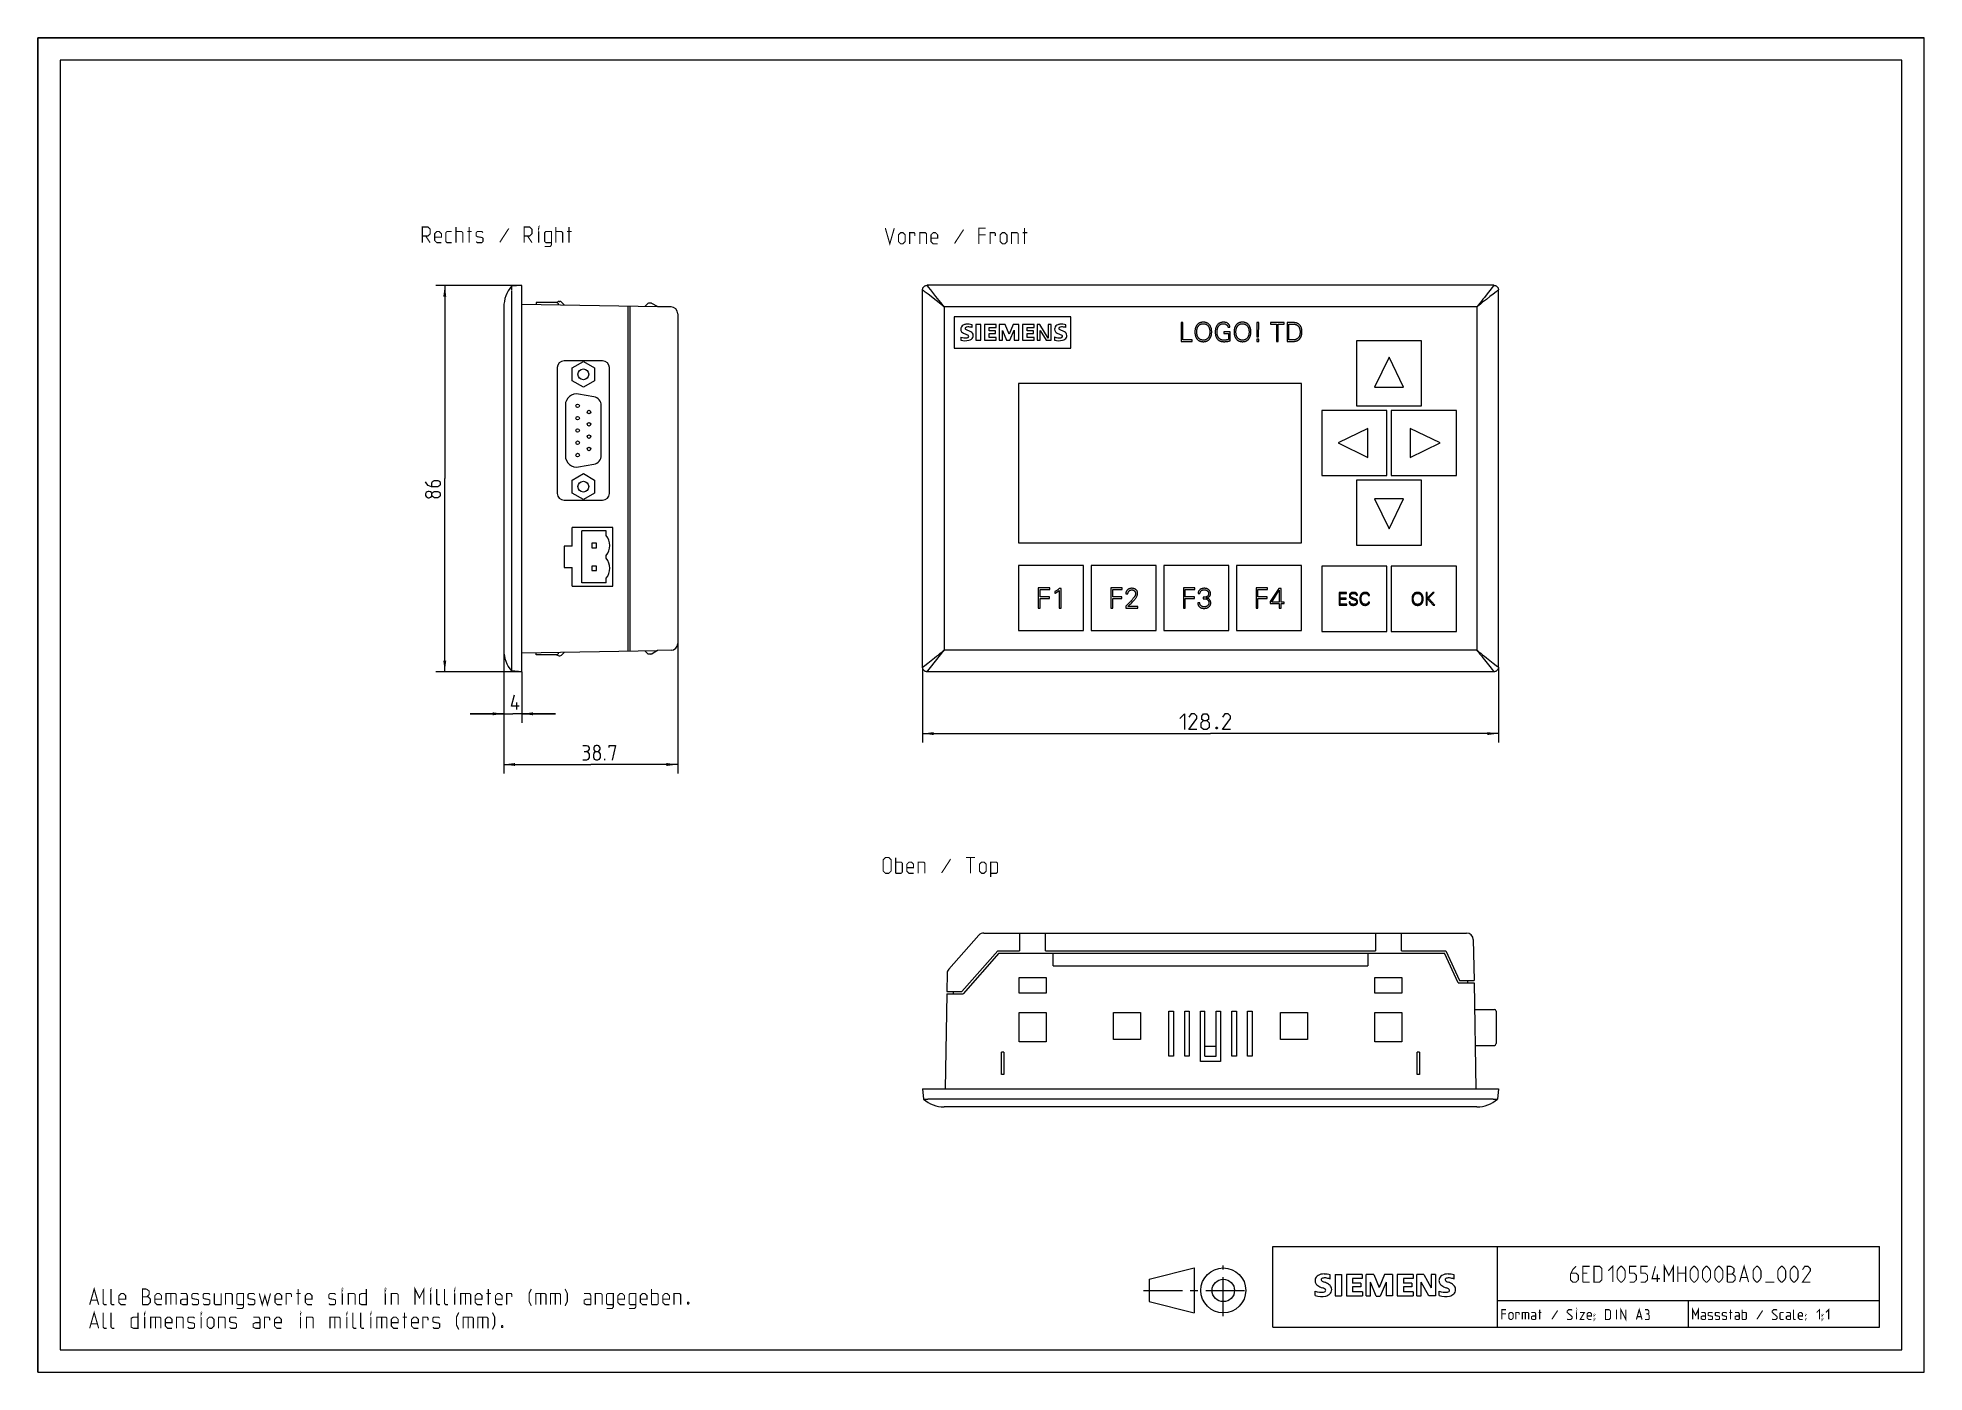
# Model space of a CAD drawing. Extents: x 0 to 420, y 0 to 297.
import ezdxf

# ---------------------------------------------------------------- set-up
doc = ezdxf.new("R2010")
doc.units = 0
doc.header["$LTSCALE"] = 23.1
doc.linetypes.add('CENTER', pattern=[0.6, 0.375, -0.075, 0.075, -0.075])
doc.layers.get('0').update_dxf_attribs({"linetype": 'CONTINUOUS'})
for name, color, linetype in [('10000_FRONT', 7, 'CONTINUOUS'), ('10100_DIM_FRONT', 7, 'CONTINUOUS'), ('10300_FRONT_GERMAN_ENGLISH', 7, 'CONTINUOUS'), ('12000_RIGHT', 7, 'CONTINUOUS'), ('12100_DIM_RIGHT', 7, 'CONTINUOUS'), ('12300_RIGHT_GERMAN_ENGLISH', 7, 'CONTINUOUS'), ('13000_TOP', 7, 'CONTINUOUS'), ('13300_TOP_GERMAN_ENGLISH', 7, 'CONTINUOUS'), ('90000_FRAME', 7, 'CONTINUOUS'), ('91000_TIP', 7, 'CONTINUOUS')]:
    doc.layers.add(name, color=color, linetype=linetype)
doc.dimstyles.get("Standard").update_dxf_attribs({"dimtxt": 2.5, "dimasz": 2.5, "dimexe": 1.25, "dimexo": 0.625, "dimtad": 1, "dimcen": 2.5, "dimazin": 3, "dimtfac": 1, "dimtmove": 0, "dimatfit": 3})

msp = doc.modelspace()

# ---------------------------------------------------------------- blocks, each defined once
blk = doc.blocks.new('_FILLED')
at = {"color": 0, "linetype": 'BYBLOCK'}
blk.add_solid([(0, 0), (-1, 0.132), (-1, -0.132)], dxfattribs=at)
blk = doc.blocks.new('*D0')
at = {"layer": '10100_DIM_FRONT', "color": 7, "linetype": 'CONTINUOUS'}
for p, q in [((196.99, 156.9), (196.99, 140.14)), ((325.19, 156.9), (325.19, 140.14)), ((196.99, 142.14), (261.09, 142.14)), ((325.19, 142.14), (261.09, 142.14))]:
    blk.add_line(p, q, dxfattribs=at)
at = {"layer": '10100_DIM_FRONT', "color": 7, "linetype": 'CONTINUOUS', "xscale": 2.5, "yscale": 2.5, "zscale": 2.5, "rotation": 180}
blk.add_blockref('_FILLED', (196.99, 142.14), dxfattribs=at)
at = {"layer": '10100_DIM_FRONT', "color": 7, "linetype": 'CONTINUOUS', "xscale": 2.5, "yscale": 2.5, "zscale": 2.5}
blk.add_blockref('_FILLED', (325.19, 142.14), dxfattribs=at)
blk = doc.blocks.new('*D1')
at = {"layer": '12100_DIM_RIGHT', "color": 7, "linetype": 'CONTINUOUS'}
for p, q in [((107.77, 241.88), (88.62, 241.88)), ((90.62, 241.88), (90.62, 198.88)), ((90.62, 155.88), (90.62, 198.88)), ((107.77, 155.88), (88.62, 155.88))]:
    blk.add_line(p, q, dxfattribs=at)
at = {"layer": '12100_DIM_RIGHT', "color": 7, "linetype": 'CONTINUOUS', "xscale": 2.5, "yscale": 2.5, "zscale": 2.5}
for p, rotation in [((90.62, 241.88), 90), ((90.62, 155.88), 270)]:
    blk.add_blockref('_FILLED', p, dxfattribs=dict(at, rotation=rotation))
blk = doc.blocks.new('*D2')
at = {"layer": '12100_DIM_RIGHT', "color": 7, "linetype": 'CONTINUOUS'}
for p, q in [((103.77, 160.68), (103.77, 144.54)), ((107.77, 155.88), (107.77, 144.54)), ((103.77, 146.54), (96.27, 146.54)), ((96.27, 146.54), (105.77, 146.54)), ((115.27, 146.54), (105.77, 146.54)), ((107.77, 146.54), (115.27, 146.54))]:
    blk.add_line(p, q, dxfattribs=at)
at = {"layer": '12100_DIM_RIGHT', "color": 7, "linetype": 'CONTINUOUS', "xscale": 2.5, "yscale": 2.5, "zscale": 2.5}
blk.add_blockref('_FILLED', (103.77, 146.54), dxfattribs=at)
at = {"layer": '12100_DIM_RIGHT', "color": 7, "linetype": 'CONTINUOUS', "xscale": 2.5, "yscale": 2.5, "zscale": 2.5, "rotation": 180}
blk.add_blockref('_FILLED', (107.77, 146.54), dxfattribs=at)
blk = doc.blocks.new('*D3')
at = {"layer": '12100_DIM_RIGHT', "color": 7, "linetype": 'CONTINUOUS'}
for p, q in [((103.77, 160.68), (103.77, 133.26)), ((142.47, 162.18), (142.47, 133.26)), ((103.77, 135.26), (123.12, 135.26)), ((142.47, 135.26), (123.12, 135.26))]:
    blk.add_line(p, q, dxfattribs=at)
at = {"layer": '12100_DIM_RIGHT', "color": 7, "linetype": 'CONTINUOUS', "xscale": 2.5, "yscale": 2.5, "zscale": 2.5, "rotation": 180}
blk.add_blockref('_FILLED', (103.77, 135.26), dxfattribs=at)
at = {"layer": '12100_DIM_RIGHT', "color": 7, "linetype": 'CONTINUOUS', "xscale": 2.5, "yscale": 2.5, "zscale": 2.5}
blk.add_blockref('_FILLED', (142.47, 135.26), dxfattribs=at)

# ---------------------------------------------------------------- dimensions: what is measured, and where the dimension line sits
at = {"layer": '10100_DIM_FRONT', "color": 7, "linetype": 'CONTINUOUS'}
dim = msp.add_linear_dim(base=(325.195, 142.145), p1=(196.995, 156.898), p2=(325.195, 156.898), dimstyle='Standard', dxfattribs=at)
dim.commit()
dim.dimension.update_dxf_attribs({"geometry": '*D0', "text_midpoint": (252.883, 143.02), "dimtype": 128})
at = {"layer": '12100_DIM_RIGHT', "color": 7, "linetype": 'CONTINUOUS'}
dim = msp.add_linear_dim(base=(90.622, 155.882), p1=(107.769, 241.882), p2=(107.769, 155.882), angle=270, dimstyle='Standard', dxfattribs=at)
dim.commit()
dim.dimension.update_dxf_attribs({"geometry": '*D1', "text_midpoint": (89.747, 194.456), "dimtype": 128})
for base, p2, picture, middle in [((107.769, 146.54), (107.769, 155.882), '*D2', (103.632, 147.415)), ((142.469, 135.264), (142.469, 162.179), '*D3', (119.581, 136.139))]:
    dim = msp.add_linear_dim(base=base, p1=(103.769, 160.682), p2=p2, dimstyle='Standard', dxfattribs=at)
    dim.commit()
    dim.dimension.update_dxf_attribs({"geometry": picture, "text_midpoint": middle, "dimtype": 128})

# ---------------------------------------------------------------- linework, layer by layer
at = {"color": 7, "linetype": 'CONTINUOUS'}
for p, q in [((0, 0), (0, 297)), ((0, 297), (420, 297)), ((420, 0), (420, 297)), ((0, 0), (420, 0))]:
    msp.add_line(p, q, dxfattribs=at)
at = {"layer": '10000_FRONT', "color": 7, "linetype": 'CONTINUOUS'}
for p, q in [((196.995, 240.906), (197.001, 241.012)), ((196.995, 156.898), (196.995, 240.906)), ((196.995, 240.906), (197.194, 240.706)), ((197.001, 241.012), (197.017, 241.115)), ((197.017, 241.115), (197.044, 241.214)), ((197.044, 241.214), (197.081, 241.311)), ((197.081, 241.311), (197.128, 241.405)), ((197.128, 241.405), (197.185, 241.492)), ((197.185, 241.492), (197.25, 241.572)), ((197.4, 240.554), (197.194, 240.717)), ((197.25, 241.572), (197.324, 241.646)), ((197.324, 241.646), (197.405, 241.712)), ((197.605, 240.393), (197.4, 240.554)), ((197.405, 241.712), (197.492, 241.768)), ((197.492, 241.768), (197.585, 241.816)), ((197.585, 241.816), (197.682, 241.853)), ((198.008, 240.077), (197.605, 240.393)), ((197.682, 241.853), (197.782, 241.88)), ((197.782, 241.88), (197.885, 241.896)), ((197.885, 241.896), (197.991, 241.902)), ((197.991, 241.902), (198.19, 241.703)), ((324.199, 241.902), (197.991, 241.902)), ((198.205, 239.922), (198.008, 240.077)), ((198.343, 241.497), (198.18, 241.703)), ((201.795, 237.102), (198.205, 239.922)), ((198.82, 240.888), (198.343, 241.497)), ((199.275, 240.308), (198.82, 240.888)), ((199.969, 239.425), (199.275, 240.308)), ((200.707, 238.486), (199.969, 239.425)), ((322.681, 240.012), (322.062, 239.224)), ((323.255, 240.742), (322.681, 240.012)), ((323.772, 241.401), (323.255, 240.742)), ((324.035, 239.962), (323.305, 239.388)), ((324.01, 241.703), (323.772, 241.401)), ((324.199, 241.902), (323.999, 241.703)), ((324.694, 240.479), (324.035, 239.962)), ((324.199, 241.902), (324.305, 241.896)), ((324.305, 241.896), (324.408, 241.88)), ((324.408, 241.88), (324.507, 241.853)), ((324.507, 241.853), (324.604, 241.816)), ((324.604, 241.816), (324.698, 241.768)), ((324.996, 240.717), (324.694, 240.479)), ((324.698, 241.768), (324.785, 241.712)), ((324.785, 241.712), (324.865, 241.646)), ((324.865, 241.646), (324.939, 241.572)), ((324.939, 241.572), (325.005, 241.492)), ((325.195, 240.906), (324.996, 240.706)), ((325.005, 241.492), (325.061, 241.405)), ((325.061, 241.405), (325.109, 241.311)), ((325.109, 241.311), (325.146, 241.214)), ((325.146, 241.214), (325.173, 241.115)), ((325.173, 241.115), (325.189, 241.012)), ((325.189, 241.012), (325.195, 240.906)), ((325.195, 156.898), (325.195, 240.906)), ((201.055, 238.043), (200.707, 238.486)), ((201.795, 237.102), (201.055, 238.043)), ((201.795, 237.102), (201.795, 160.702)), ((320.395, 237.102), (201.795, 237.102)), ((320.738, 237.536), (320.395, 237.102)), ((320.829, 237.445), (320.395, 237.102)), ((320.395, 237.102), (320.395, 160.702)), ((321.076, 237.966), (320.738, 237.536)), ((321.259, 237.783), (320.829, 237.445)), ((321.408, 238.392), (321.076, 237.966)), ((321.685, 238.115), (321.259, 237.783)), ((321.738, 238.812), (321.408, 238.392)), ((322.105, 238.445), (321.685, 238.115)), ((322.062, 239.224), (321.738, 238.812)), ((322.517, 238.769), (322.105, 238.445)), ((323.305, 239.388), (322.517, 238.769)), ((203.993, 234.914), (203.993, 227.914)), ((229.993, 234.914), (203.993, 234.914)), ((206.091, 231.229), (207.129, 230.773)), ((207.722, 231.565), (206.606, 232.09)), ((208.038, 232.486), (208.038, 233.13)), ((208.874, 233.164), (208.874, 229.664)), ((209.931, 233.164), (208.874, 233.164)), ((209.931, 229.664), (209.931, 233.164)), ((210.785, 233.164), (210.785, 229.664)), ((213.403, 233.164), (210.785, 233.164)), ((211.84, 231.769), (211.84, 232.52)), ((211.84, 232.52), (213.403, 232.52)), ((213.2, 231.769), (211.84, 231.769)), ((211.84, 230.308), (211.84, 231.153)), ((211.84, 231.153), (213.2, 231.153)), ((213.2, 231.153), (213.2, 231.769)), ((213.403, 232.52), (213.403, 233.164)), ((214.073, 233.164), (214.073, 229.664)), ((215.368, 233.164), (214.073, 233.164)), ((214.79, 229.664), (214.79, 231.88)), ((214.79, 231.88), (215.709, 229.664)), ((216.241, 231.058), (215.368, 233.164)), ((217.16, 233.164), (216.241, 231.058)), ((216.398, 229.664), (217.39, 231.937)), ((218.401, 233.164), (217.16, 233.164)), ((217.39, 231.937), (217.39, 229.664)), ((218.401, 229.664), (218.401, 233.164)), ((219.255, 233.164), (219.255, 229.664)), ((221.873, 233.164), (219.255, 233.164)), ((220.31, 231.769), (220.31, 232.523)), ((220.31, 232.523), (221.873, 232.523)), ((221.67, 231.769), (220.31, 231.769)), ((220.31, 230.308), (220.31, 231.153)), ((220.31, 231.153), (221.67, 231.153)), ((221.67, 231.153), (221.67, 231.769)), ((221.873, 232.523), (221.873, 233.164)), ((222.498, 233.164), (222.498, 229.664)), ((223.133, 233.164), (222.498, 233.164)), ((224.933, 230.164), (223.133, 233.164)), ((223.205, 229.664), (223.205, 231.856)), ((223.205, 231.856), (224.52, 229.664)), ((224.933, 233.164), (224.933, 230.164)), ((225.631, 233.164), (224.933, 233.164)), ((225.631, 229.664), (225.631, 233.164)), ((226.988, 231.229), (228.026, 230.773)), ((228.567, 231.565), (227.451, 232.09)), ((228.883, 232.488), (228.883, 233.143)), ((229.993, 227.914), (229.993, 234.914)), ((254.557, 233.614), (254.557, 229.414)), ((254.929, 233.614), (254.557, 233.614)), ((254.929, 229.751), (254.929, 233.614)), ((257.625, 231.666), (257.623, 231.555)), ((257.623, 231.555), (257.625, 231.433)), ((257.629, 231.773), (257.625, 231.666)), ((257.625, 231.433), (257.63, 231.315)), ((257.637, 231.875), (257.629, 231.773)), ((257.63, 231.315), (257.638, 231.203)), ((257.647, 231.973), (257.637, 231.875)), ((257.638, 231.203), (257.649, 231.095)), ((257.661, 232.067), (257.647, 231.973)), ((257.649, 231.095), (257.664, 230.992)), ((257.676, 232.157), (257.661, 232.067)), ((257.694, 232.243), (257.676, 232.157)), ((257.714, 232.325), (257.694, 232.243)), ((257.736, 232.404), (257.714, 232.325)), ((257.761, 232.48), (257.736, 232.404)), ((257.787, 232.553), (257.761, 232.48)), ((257.815, 232.624), (257.787, 232.553)), ((257.845, 232.692), (257.815, 232.624)), ((257.876, 232.758), (257.845, 232.692)), ((257.91, 232.822), (257.876, 232.758)), ((257.946, 232.884), (257.91, 232.822)), ((257.984, 232.944), (257.946, 232.884)), ((258.024, 233.003), (257.984, 232.944)), ((258.065, 233.058), (258.024, 233.003)), ((258.03, 231.543), (258.032, 231.662)), ((258.032, 231.428), (258.03, 231.543)), ((258.032, 231.662), (258.038, 231.775)), ((258.037, 231.319), (258.032, 231.428)), ((258.046, 231.214), (258.037, 231.319)), ((258.038, 231.775), (258.048, 231.884)), ((258.058, 231.114), (258.046, 231.214)), ((258.048, 231.884), (258.061, 231.986)), ((258.073, 231.02), (258.058, 231.114)), ((258.061, 231.986), (258.078, 232.084)), ((258.107, 233.11), (258.065, 233.058)), ((258.091, 230.93), (258.073, 231.02)), ((258.078, 232.084), (258.097, 232.176)), ((258.097, 232.176), (258.12, 232.263)), ((258.149, 233.16), (258.107, 233.11)), ((258.12, 232.263), (258.145, 232.345)), ((258.145, 232.345), (258.172, 232.424)), ((258.193, 233.206), (258.149, 233.16)), ((258.172, 232.424), (258.202, 232.498)), ((258.237, 233.25), (258.193, 233.206)), ((258.202, 232.498), (258.234, 232.568)), ((258.234, 232.568), (258.268, 232.635)), ((258.284, 233.292), (258.237, 233.25)), ((258.268, 232.635), (258.304, 232.699)), ((258.331, 233.332), (258.284, 233.292)), ((258.304, 232.699), (258.342, 232.761)), ((258.381, 233.37), (258.331, 233.332)), ((258.342, 232.761), (258.382, 232.819)), ((258.432, 233.406), (258.381, 233.37)), ((258.382, 232.819), (258.421, 232.87)), ((258.421, 232.87), (258.461, 232.919)), ((258.484, 233.44), (258.432, 233.406)), ((258.461, 232.919), (258.502, 232.964)), ((258.538, 233.472), (258.484, 233.44)), ((258.502, 232.964), (258.544, 233.007)), ((258.594, 233.502), (258.538, 233.472)), ((258.544, 233.007), (258.588, 233.046)), ((258.588, 233.046), (258.632, 233.084)), ((258.654, 233.53), (258.594, 233.502)), ((258.632, 233.084), (258.678, 233.118)), ((258.715, 233.557), (258.654, 233.53)), ((258.678, 233.118), (258.725, 233.15)), ((258.779, 233.582), (258.715, 233.557)), ((258.725, 233.15), (258.773, 233.18)), ((258.773, 233.18), (258.822, 233.207)), ((258.846, 233.604), (258.779, 233.582)), ((258.822, 233.207), (258.873, 233.232)), ((258.914, 233.624), (258.846, 233.604)), ((258.873, 233.232), (258.925, 233.255)), ((258.986, 233.642), (258.914, 233.624)), ((258.925, 233.255), (258.979, 233.275)), ((258.979, 233.275), (259.034, 233.294)), ((259.062, 233.658), (258.986, 233.642)), ((259.034, 233.294), (259.091, 233.31)), ((259.14, 233.671), (259.062, 233.658)), ((259.091, 233.31), (259.15, 233.324)), ((259.222, 233.681), (259.14, 233.671)), ((259.15, 233.324), (259.212, 233.336)), ((259.212, 233.336), (259.277, 233.345)), ((259.308, 233.689), (259.222, 233.681)), ((259.277, 233.345), (259.345, 233.352)), ((259.397, 233.694), (259.308, 233.689)), ((259.345, 233.352), (259.416, 233.356)), ((259.49, 233.695), (259.397, 233.694)), ((259.416, 233.356), (259.49, 233.358)), ((259.581, 233.694), (259.49, 233.695)), ((259.49, 233.358), (259.565, 233.356)), ((259.565, 233.356), (259.637, 233.352)), ((259.668, 233.689), (259.581, 233.694)), ((259.637, 233.352), (259.707, 233.345)), ((259.751, 233.682), (259.668, 233.689)), ((259.707, 233.345), (259.774, 233.335)), ((259.83, 233.672), (259.751, 233.682)), ((259.774, 233.335), (259.838, 233.322)), ((259.905, 233.66), (259.83, 233.672)), ((259.838, 233.322), (259.9, 233.307)), ((259.9, 233.307), (259.959, 233.29)), ((259.977, 233.645), (259.905, 233.66)), ((259.959, 233.29), (260.015, 233.27)), ((260.046, 233.628), (259.977, 233.645)), ((260.015, 233.27), (260.069, 233.249)), ((260.112, 233.61), (260.046, 233.628)), ((260.069, 233.249), (260.122, 233.225)), ((260.176, 233.589), (260.112, 233.61)), ((260.122, 233.225), (260.172, 233.199)), ((260.172, 233.199), (260.22, 233.171)), ((260.239, 233.565), (260.176, 233.589)), ((260.22, 233.171), (260.267, 233.141)), ((260.3, 233.54), (260.239, 233.565)), ((260.267, 233.141), (260.313, 233.11)), ((260.359, 233.513), (260.3, 233.54)), ((260.313, 233.11), (260.357, 233.075)), ((260.357, 233.075), (260.4, 233.039)), ((260.416, 233.483), (260.359, 233.513)), ((260.4, 233.039), (260.442, 233)), ((260.471, 233.452), (260.416, 233.483)), ((260.442, 233), (260.482, 232.959)), ((260.525, 233.418), (260.471, 233.452)), ((260.482, 232.959), (260.522, 232.914)), ((260.522, 232.914), (260.561, 232.867)), ((260.578, 233.382), (260.525, 233.418)), ((260.561, 232.867), (260.6, 232.816)), ((260.629, 233.344), (260.578, 233.382)), ((260.6, 232.816), (260.635, 232.765)), ((260.679, 233.303), (260.629, 233.344)), ((260.635, 232.765), (260.668, 232.713)), ((260.668, 232.713), (260.7, 232.659)), ((260.727, 233.26), (260.679, 233.303)), ((260.7, 232.659), (260.729, 232.604)), ((260.773, 233.215), (260.727, 233.26)), ((260.729, 232.604), (260.757, 232.547)), ((260.757, 232.547), (260.783, 232.488)), ((260.818, 233.167), (260.773, 233.215)), ((260.783, 232.488), (260.807, 232.426)), ((260.807, 232.426), (260.83, 232.362)), ((260.863, 233.117), (260.818, 233.167)), ((260.83, 232.362), (260.851, 232.296)), ((260.851, 232.296), (260.871, 232.226)), ((260.905, 233.063), (260.863, 233.117)), ((260.871, 232.226), (260.888, 232.153)), ((260.905, 231.008), (260.886, 230.916)), ((260.888, 232.153), (260.904, 232.077)), ((260.904, 232.077), (260.917, 231.997)), ((260.947, 233.007), (260.905, 233.063)), ((260.921, 231.105), (260.905, 231.008)), ((260.917, 231.997), (260.929, 231.914)), ((260.933, 231.207), (260.921, 231.105)), ((260.929, 231.914), (260.938, 231.827)), ((260.942, 231.314), (260.933, 231.207)), ((260.938, 231.827), (260.944, 231.736)), ((260.948, 231.426), (260.942, 231.314)), ((260.944, 231.736), (260.948, 231.641)), ((260.995, 232.936), (260.947, 233.007)), ((260.948, 231.641), (260.95, 231.543)), ((260.95, 231.543), (260.948, 231.426)), ((261.04, 232.863), (260.995, 232.936)), ((261.083, 232.787), (261.04, 232.863)), ((261.123, 232.707), (261.083, 232.787)), ((261.16, 232.625), (261.123, 232.707)), ((261.194, 232.539), (261.16, 232.625)), ((261.226, 232.449), (261.194, 232.539)), ((261.254, 232.356), (261.226, 232.449)), ((261.28, 232.257), (261.254, 232.356)), ((261.302, 232.153), (261.28, 232.257)), ((261.322, 232.043), (261.302, 232.153)), ((261.316, 230.997), (261.331, 231.099)), ((261.337, 231.929), (261.322, 232.043)), ((261.331, 231.099), (261.342, 231.205)), ((261.348, 231.809), (261.337, 231.929)), ((261.342, 231.205), (261.35, 231.317)), ((261.354, 231.685), (261.348, 231.809)), ((261.35, 231.317), (261.355, 231.433)), ((261.357, 231.555), (261.354, 231.685)), ((261.355, 231.433), (261.357, 231.555)), ((262.15, 231.666), (262.148, 231.555)), ((262.148, 231.555), (262.15, 231.424)), ((262.155, 231.773), (262.15, 231.666)), ((262.15, 231.424), (262.156, 231.299)), ((262.163, 231.875), (262.155, 231.773)), ((262.156, 231.299), (262.165, 231.179)), ((262.173, 231.973), (262.163, 231.875)), ((262.165, 231.179), (262.177, 231.065)), ((262.186, 232.067), (262.173, 231.973)), ((262.177, 231.065), (262.193, 230.955)), ((262.202, 232.157), (262.186, 232.067)), ((262.22, 232.243), (262.202, 232.157)), ((262.24, 232.325), (262.22, 232.243)), ((262.262, 232.404), (262.24, 232.325)), ((262.286, 232.48), (262.262, 232.404)), ((262.312, 232.553), (262.286, 232.48)), ((262.34, 232.624), (262.312, 232.553)), ((262.37, 232.692), (262.34, 232.624)), ((262.402, 232.758), (262.37, 232.692)), ((262.436, 232.822), (262.402, 232.758)), ((262.472, 232.884), (262.436, 232.822)), ((262.51, 232.944), (262.472, 232.884)), ((262.55, 233.003), (262.51, 232.944)), ((262.591, 233.058), (262.55, 233.003)), ((262.556, 231.543), (262.558, 231.659)), ((262.558, 231.426), (262.556, 231.543)), ((262.558, 231.659), (262.564, 231.769)), ((262.563, 231.315), (262.558, 231.426)), ((262.571, 231.208), (262.563, 231.315)), ((262.564, 231.769), (262.573, 231.875)), ((262.582, 231.107), (262.571, 231.208)), ((262.573, 231.875), (262.586, 231.975)), ((262.597, 231.01), (262.582, 231.107)), ((262.586, 231.975), (262.602, 232.071)), ((262.632, 233.11), (262.591, 233.058)), ((262.614, 230.918), (262.597, 231.01)), ((262.602, 232.071), (262.621, 232.162)), ((262.621, 232.162), (262.643, 232.248)), ((262.675, 233.16), (262.632, 233.11)), ((262.643, 232.248), (262.667, 232.33)), ((262.667, 232.33), (262.694, 232.408)), ((262.719, 233.206), (262.675, 233.16)), ((262.694, 232.408), (262.723, 232.483)), ((262.763, 233.25), (262.719, 233.206)), ((262.723, 232.483), (262.755, 232.555)), ((262.755, 232.555), (262.789, 232.624)), ((262.809, 233.292), (262.763, 233.25)), ((262.789, 232.624), (262.825, 232.69)), ((262.857, 233.332), (262.809, 233.292)), ((262.825, 232.69), (262.864, 232.755)), ((262.907, 233.37), (262.857, 233.332)), ((262.864, 232.755), (262.905, 232.817)), ((262.905, 232.817), (262.944, 232.87)), ((262.958, 233.406), (262.907, 233.37)), ((262.944, 232.87), (262.984, 232.921)), ((263.01, 233.44), (262.958, 233.406)), ((262.984, 232.921), (263.025, 232.968)), ((263.064, 233.472), (263.01, 233.44)), ((263.025, 232.968), (263.066, 233.011)), ((263.12, 233.502), (263.064, 233.472)), ((263.066, 233.011), (263.109, 233.052)), ((263.109, 233.052), (263.152, 233.089)), ((263.179, 233.53), (263.12, 233.502)), ((263.152, 233.089), (263.197, 233.124)), ((263.241, 233.557), (263.179, 233.53)), ((263.197, 233.124), (263.242, 233.156)), ((263.305, 233.582), (263.241, 233.557)), ((263.242, 233.156), (263.288, 233.185)), ((263.288, 233.185), (263.335, 233.212)), ((263.371, 233.604), (263.305, 233.582)), ((263.335, 233.212), (263.383, 233.237)), ((263.44, 233.624), (263.371, 233.604)), ((263.383, 233.237), (263.432, 233.259)), ((263.432, 233.259), (263.482, 233.279)), ((263.512, 233.642), (263.44, 233.624)), ((263.482, 233.279), (263.533, 233.296)), ((263.587, 233.658), (263.512, 233.642)), ((263.533, 233.296), (263.587, 233.312)), ((263.666, 233.671), (263.587, 233.658)), ((263.587, 233.312), (263.642, 233.325)), ((263.642, 233.325), (263.7, 233.337)), ((263.748, 233.681), (263.666, 233.671)), ((263.7, 233.337), (263.76, 233.346)), ((263.834, 233.689), (263.748, 233.681)), ((263.76, 233.346), (263.823, 233.352)), ((263.823, 233.352), (263.889, 233.356)), ((263.923, 233.694), (263.834, 233.689)), ((263.889, 233.356), (263.957, 233.358)), ((264.016, 233.695), (263.923, 233.694)), ((263.957, 233.358), (264.019, 233.357)), ((264.095, 233.694), (264.016, 233.695)), ((264.019, 233.357), (264.079, 233.353)), ((264.027, 231.526), (264.027, 231.188)), ((265.452, 231.526), (264.027, 231.526)), ((264.027, 231.188), (265.08, 231.188)), ((264.079, 233.353), (264.137, 233.346)), ((264.171, 233.69), (264.095, 233.694)), ((264.137, 233.346), (264.193, 233.338)), ((264.245, 233.683), (264.171, 233.69)), ((264.193, 233.338), (264.248, 233.327)), ((264.315, 233.674), (264.245, 233.683)), ((264.248, 233.327), (264.3, 233.313)), ((264.3, 233.313), (264.351, 233.298)), ((264.381, 233.662), (264.315, 233.674)), ((264.351, 233.298), (264.4, 233.281)), ((264.446, 233.648), (264.381, 233.662)), ((264.4, 233.281), (264.448, 233.262)), ((264.508, 233.632), (264.446, 233.648)), ((264.448, 233.262), (264.494, 233.24)), ((264.494, 233.24), (264.54, 233.217)), ((264.568, 233.614), (264.508, 233.632)), ((264.54, 233.217), (264.583, 233.191)), ((264.625, 233.594), (264.568, 233.614)), ((264.583, 233.191), (264.621, 233.168)), ((264.621, 233.168), (264.656, 233.143)), ((264.682, 233.572), (264.625, 233.594)), ((264.656, 233.143), (264.69, 233.117)), ((264.736, 233.548), (264.682, 233.572)), ((264.69, 233.117), (264.721, 233.09)), ((264.721, 233.09), (264.751, 233.061)), ((264.789, 233.522), (264.736, 233.548)), ((264.751, 233.061), (264.779, 233.032)), ((264.779, 233.032), (264.806, 233.002)), ((264.84, 233.493), (264.789, 233.522)), ((264.806, 233.002), (264.831, 232.971)), ((264.831, 232.971), (264.854, 232.939)), ((264.89, 233.463), (264.84, 233.493)), ((264.854, 232.939), (264.876, 232.905)), ((264.876, 232.905), (264.896, 232.87)), ((264.939, 233.431), (264.89, 233.463)), ((264.896, 232.87), (264.916, 232.834)), ((264.916, 232.834), (264.934, 232.796)), ((264.934, 232.796), (264.951, 232.756)), ((264.986, 233.396), (264.939, 233.431)), ((264.951, 232.756), (264.966, 232.713)), ((264.966, 232.713), (264.98, 232.669)), ((264.98, 232.669), (264.993, 232.622)), ((265.03, 233.36), (264.986, 233.396)), ((264.993, 232.622), (265.005, 232.573)), ((265.005, 232.573), (265.423, 232.573)), ((265.072, 233.323), (265.03, 233.36)), ((265.11, 233.286), (265.072, 233.323)), ((265.08, 231.188), (265.08, 229.833)), ((265.147, 233.247), (265.11, 233.286)), ((265.18, 233.206), (265.147, 233.247)), ((265.212, 233.165), (265.18, 233.206)), ((265.242, 233.122), (265.212, 233.165)), ((265.269, 233.077), (265.242, 233.122)), ((265.295, 233.031), (265.269, 233.077)), ((265.319, 232.982), (265.295, 233.031)), ((265.34, 232.931), (265.319, 232.982)), ((265.36, 232.877), (265.34, 232.931)), ((265.377, 232.821), (265.36, 232.877)), ((265.393, 232.763), (265.377, 232.821)), ((265.405, 232.702), (265.393, 232.763)), ((265.416, 232.639), (265.405, 232.702)), ((265.423, 232.573), (265.416, 232.639)), ((265.452, 229.559), (265.452, 231.526)), ((266.35, 231.666), (266.348, 231.555)), ((266.348, 231.555), (266.35, 231.433)), ((266.355, 231.773), (266.35, 231.666)), ((266.35, 231.433), (266.355, 231.315)), ((266.363, 231.875), (266.355, 231.773)), ((266.355, 231.315), (266.364, 231.203)), ((266.373, 231.973), (266.363, 231.875)), ((266.364, 231.203), (266.375, 231.095)), ((266.386, 232.067), (266.373, 231.973)), ((266.375, 231.095), (266.39, 230.992)), ((266.402, 232.157), (266.386, 232.067)), ((266.42, 232.243), (266.402, 232.157)), ((266.44, 232.325), (266.42, 232.243)), ((266.462, 232.404), (266.44, 232.325)), ((266.486, 232.48), (266.462, 232.404)), ((266.512, 232.553), (266.486, 232.48)), ((266.54, 232.624), (266.512, 232.553)), ((266.57, 232.692), (266.54, 232.624)), ((266.602, 232.758), (266.57, 232.692)), ((266.636, 232.822), (266.602, 232.758)), ((266.672, 232.884), (266.636, 232.822)), ((266.71, 232.944), (266.672, 232.884)), ((266.75, 233.003), (266.71, 232.944)), ((266.791, 233.058), (266.75, 233.003)), ((266.756, 231.543), (266.758, 231.662)), ((266.758, 231.428), (266.756, 231.543)), ((266.758, 231.662), (266.764, 231.775)), ((266.763, 231.319), (266.758, 231.428)), ((266.772, 231.214), (266.763, 231.319)), ((266.764, 231.775), (266.773, 231.884)), ((266.784, 231.114), (266.772, 231.214)), ((266.773, 231.884), (266.787, 231.986)), ((266.799, 231.02), (266.784, 231.114)), ((266.787, 231.986), (266.804, 232.084)), ((266.832, 233.11), (266.791, 233.058)), ((266.817, 230.93), (266.799, 231.02)), ((266.804, 232.084), (266.823, 232.176)), ((266.823, 232.176), (266.845, 232.263)), ((266.875, 233.16), (266.832, 233.11)), ((266.845, 232.263), (266.871, 232.345)), ((266.871, 232.345), (266.898, 232.424)), ((266.919, 233.206), (266.875, 233.16)), ((266.898, 232.424), (266.928, 232.498)), ((266.963, 233.25), (266.919, 233.206)), ((266.928, 232.498), (266.959, 232.568)), ((266.959, 232.568), (266.993, 232.635)), ((267.009, 233.292), (266.963, 233.25)), ((266.993, 232.635), (267.029, 232.699)), ((267.057, 233.332), (267.009, 233.292)), ((267.029, 232.699), (267.068, 232.761)), ((267.107, 233.37), (267.057, 233.332)), ((267.068, 232.761), (267.108, 232.819)), ((267.158, 233.406), (267.107, 233.37)), ((267.108, 232.819), (267.147, 232.87)), ((267.147, 232.87), (267.187, 232.919)), ((267.21, 233.44), (267.158, 233.406)), ((267.187, 232.919), (267.228, 232.964)), ((267.264, 233.472), (267.21, 233.44)), ((267.228, 232.964), (267.27, 233.007)), ((267.32, 233.502), (267.264, 233.472)), ((267.27, 233.007), (267.314, 233.046)), ((267.314, 233.046), (267.358, 233.084)), ((267.379, 233.53), (267.32, 233.502)), ((267.358, 233.084), (267.404, 233.118)), ((267.441, 233.557), (267.379, 233.53)), ((267.404, 233.118), (267.451, 233.15)), ((267.505, 233.582), (267.441, 233.557)), ((267.451, 233.15), (267.499, 233.18)), ((267.499, 233.18), (267.548, 233.207)), ((267.571, 233.604), (267.505, 233.582)), ((267.548, 233.207), (267.599, 233.232)), ((267.64, 233.624), (267.571, 233.604)), ((267.599, 233.232), (267.651, 233.255)), ((267.712, 233.642), (267.64, 233.624)), ((267.651, 233.255), (267.704, 233.275)), ((267.704, 233.275), (267.759, 233.294)), ((267.787, 233.658), (267.712, 233.642)), ((267.759, 233.294), (267.817, 233.31)), ((267.866, 233.671), (267.787, 233.658)), ((267.817, 233.31), (267.876, 233.324)), ((267.948, 233.681), (267.866, 233.671)), ((267.876, 233.324), (267.938, 233.336)), ((267.938, 233.336), (268.003, 233.345)), ((268.034, 233.689), (267.948, 233.681)), ((268.003, 233.345), (268.071, 233.352)), ((268.123, 233.694), (268.034, 233.689)), ((268.071, 233.352), (268.142, 233.356)), ((268.216, 233.695), (268.123, 233.694)), ((268.142, 233.356), (268.216, 233.358)), ((268.306, 233.694), (268.216, 233.695)), ((268.216, 233.358), (268.291, 233.356)), ((268.291, 233.356), (268.363, 233.352)), ((268.393, 233.689), (268.306, 233.694)), ((268.363, 233.352), (268.433, 233.345)), ((268.476, 233.682), (268.393, 233.689)), ((268.433, 233.345), (268.499, 233.335)), ((268.555, 233.672), (268.476, 233.682)), ((268.499, 233.335), (268.564, 233.322)), ((268.63, 233.66), (268.555, 233.672)), ((268.564, 233.322), (268.625, 233.307)), ((268.625, 233.307), (268.684, 233.29)), ((268.702, 233.645), (268.63, 233.66)), ((268.684, 233.29), (268.741, 233.27)), ((268.772, 233.628), (268.702, 233.645)), ((268.741, 233.27), (268.795, 233.249)), ((268.838, 233.61), (268.772, 233.628)), ((268.795, 233.249), (268.847, 233.225)), ((268.902, 233.589), (268.838, 233.61)), ((268.847, 233.225), (268.898, 233.199)), ((268.898, 233.199), (268.946, 233.171)), ((268.965, 233.565), (268.902, 233.589)), ((268.946, 233.171), (268.993, 233.141)), ((269.026, 233.54), (268.965, 233.565)), ((268.993, 233.141), (269.039, 233.11)), ((269.085, 233.513), (269.026, 233.54)), ((269.039, 233.11), (269.083, 233.075)), ((269.083, 233.075), (269.126, 233.039)), ((269.142, 233.483), (269.085, 233.513)), ((269.126, 233.039), (269.167, 233)), ((269.197, 233.452), (269.142, 233.483)), ((269.167, 233), (269.208, 232.959)), ((269.251, 233.418), (269.197, 233.452)), ((269.208, 232.959), (269.248, 232.914)), ((269.248, 232.914), (269.287, 232.867)), ((269.303, 233.382), (269.251, 233.418)), ((269.287, 232.867), (269.325, 232.816)), ((269.355, 233.344), (269.303, 233.382)), ((269.325, 232.816), (269.361, 232.765)), ((269.404, 233.303), (269.355, 233.344)), ((269.361, 232.765), (269.394, 232.713)), ((269.394, 232.713), (269.425, 232.659)), ((269.452, 233.26), (269.404, 233.303)), ((269.425, 232.659), (269.455, 232.604)), ((269.499, 233.215), (269.452, 233.26)), ((269.455, 232.604), (269.483, 232.547)), ((269.483, 232.547), (269.509, 232.488)), ((269.544, 233.167), (269.499, 233.215)), ((269.509, 232.488), (269.533, 232.426)), ((269.533, 232.426), (269.556, 232.362)), ((269.588, 233.117), (269.544, 233.167)), ((269.556, 232.362), (269.577, 232.296)), ((269.577, 232.296), (269.596, 232.226)), ((269.631, 233.063), (269.588, 233.117)), ((269.596, 232.226), (269.614, 232.153)), ((269.63, 231.008), (269.612, 230.916)), ((269.614, 232.153), (269.63, 232.077)), ((269.63, 232.077), (269.643, 231.997)), ((269.646, 231.105), (269.63, 231.008)), ((269.673, 233.007), (269.631, 233.063)), ((269.643, 231.997), (269.655, 231.914)), ((269.659, 231.207), (269.646, 231.105)), ((269.655, 231.914), (269.664, 231.827)), ((269.668, 231.314), (269.659, 231.207)), ((269.664, 231.827), (269.67, 231.736)), ((269.673, 231.426), (269.668, 231.314)), ((269.67, 231.736), (269.674, 231.641)), ((269.721, 232.936), (269.673, 233.007)), ((269.676, 231.543), (269.673, 231.426)), ((269.674, 231.641), (269.676, 231.543)), ((269.766, 232.863), (269.721, 232.936)), ((269.808, 232.787), (269.766, 232.863)), ((269.848, 232.707), (269.808, 232.787)), ((269.885, 232.625), (269.848, 232.707)), ((269.92, 232.539), (269.885, 232.625)), ((269.951, 232.449), (269.92, 232.539)), ((269.98, 232.356), (269.951, 232.449)), ((270.006, 232.257), (269.98, 232.356)), ((270.028, 232.153), (270.006, 232.257)), ((270.047, 232.043), (270.028, 232.153)), ((270.042, 230.997), (270.056, 231.099)), ((270.063, 231.929), (270.047, 232.043)), ((270.056, 231.099), (270.068, 231.205)), ((270.073, 231.809), (270.063, 231.929)), ((270.068, 231.205), (270.076, 231.317)), ((270.08, 231.685), (270.073, 231.809)), ((270.076, 231.317), (270.081, 231.433)), ((270.083, 231.555), (270.08, 231.685)), ((270.081, 231.433), (270.083, 231.555)), ((271.374, 233.614), (271.444, 230.409)), ((271.846, 233.614), (271.374, 233.614)), ((271.77, 230.409), (271.846, 233.614)), ((274.44, 233.614), (274.44, 233.277)), ((277.511, 233.614), (274.44, 233.614)), ((274.44, 233.277), (275.79, 233.277)), ((275.79, 233.277), (275.79, 229.414)), ((276.162, 229.414), (276.162, 233.277)), ((276.162, 233.277), (277.511, 233.277)), ((277.511, 233.277), (277.511, 233.614)), ((278.157, 233.614), (278.157, 229.414)), ((279.292, 233.614), (278.157, 233.614)), ((278.529, 229.751), (278.529, 233.277)), ((278.529, 233.277), (279.274, 233.277)), ((279.274, 233.277), (279.35, 233.276)), ((279.383, 233.614), (279.292, 233.614)), ((279.35, 233.276), (279.423, 233.275)), ((279.472, 233.612), (279.383, 233.614)), ((279.423, 233.275), (279.494, 233.273)), ((279.558, 233.61), (279.472, 233.612)), ((279.494, 233.273), (279.562, 233.27)), ((279.64, 233.606), (279.558, 233.61)), ((279.562, 233.27), (279.628, 233.266)), ((279.628, 233.266), (279.692, 233.261)), ((279.72, 233.602), (279.64, 233.606)), ((279.692, 233.261), (279.754, 233.254)), ((279.797, 233.596), (279.72, 233.602)), ((279.754, 233.254), (279.813, 233.247)), ((279.871, 233.589), (279.797, 233.596)), ((279.813, 233.247), (279.87, 233.239)), ((279.87, 233.239), (279.924, 233.229)), ((279.943, 233.581), (279.871, 233.589)), ((279.924, 233.229), (279.975, 233.217)), ((280.012, 233.571), (279.943, 233.581)), ((279.975, 233.217), (280.024, 233.205)), ((280.078, 233.559), (280.012, 233.571)), ((280.024, 233.205), (280.081, 233.187)), ((280.142, 233.544), (280.078, 233.559)), ((280.081, 233.187), (280.137, 233.167)), ((280.137, 233.167), (280.19, 233.145)), ((280.204, 233.528), (280.142, 233.544)), ((280.19, 233.145), (280.241, 233.121)), ((280.266, 233.508), (280.204, 233.528)), ((280.241, 233.121), (280.289, 233.096)), ((280.327, 233.487), (280.266, 233.508)), ((280.289, 233.096), (280.336, 233.069)), ((280.386, 233.463), (280.327, 233.487)), ((280.336, 233.069), (280.381, 233.04)), ((280.381, 233.04), (280.424, 233.01)), ((280.445, 233.437), (280.386, 233.463)), ((280.424, 233.01), (280.465, 232.978)), ((280.503, 233.408), (280.445, 233.437)), ((280.465, 232.978), (280.505, 232.944)), ((280.56, 233.377), (280.503, 233.408)), ((280.505, 232.944), (280.544, 232.908)), ((280.544, 232.908), (280.581, 232.869)), ((280.616, 233.343), (280.56, 233.377)), ((280.581, 232.869), (280.617, 232.829)), ((280.672, 233.307), (280.616, 233.343)), ((280.617, 232.829), (280.653, 232.786)), ((280.653, 232.786), (280.687, 232.741)), ((280.726, 233.268), (280.672, 233.307)), ((280.687, 232.741), (280.728, 232.68)), ((280.773, 233.232), (280.726, 233.268)), ((280.728, 232.68), (280.768, 232.618)), ((280.768, 232.618), (280.804, 232.555)), ((280.818, 233.194), (280.773, 233.232)), ((280.804, 232.555), (280.837, 232.49)), ((280.862, 233.155), (280.818, 233.194)), ((280.837, 232.49), (280.868, 232.425)), ((280.905, 233.113), (280.862, 233.155)), ((280.868, 232.425), (280.896, 232.359)), ((280.896, 232.359), (280.922, 232.291)), ((280.946, 233.069), (280.905, 233.113)), ((280.922, 232.291), (280.944, 232.223)), ((280.944, 232.223), (280.964, 232.153)), ((280.987, 233.024), (280.946, 233.069)), ((280.964, 232.153), (280.982, 232.083)), ((281.001, 231.003), (280.98, 230.915)), ((280.982, 232.083), (280.997, 232.012)), ((281.026, 232.976), (280.987, 233.024)), ((280.997, 232.012), (281.01, 231.941)), ((281.017, 231.094), (281.001, 231.003)), ((281.01, 231.941), (281.022, 231.868)), ((281.031, 231.189), (281.017, 231.094)), ((281.022, 231.868), (281.031, 231.795)), ((281.064, 232.926), (281.026, 232.976)), ((281.031, 231.795), (281.039, 231.721)), ((281.04, 231.286), (281.031, 231.189)), ((281.039, 231.721), (281.044, 231.645)), ((281.046, 231.387), (281.04, 231.286)), ((281.044, 231.645), (281.047, 231.568)), ((281.048, 231.491), (281.046, 231.387)), ((281.047, 231.568), (281.048, 231.491)), ((281.101, 232.874), (281.064, 232.926)), ((281.136, 232.819), (281.101, 232.874)), ((281.17, 232.762), (281.136, 232.819)), ((281.203, 232.703), (281.17, 232.762)), ((281.234, 232.642), (281.203, 232.703)), ((281.263, 232.579), (281.234, 232.642)), ((281.29, 232.514), (281.263, 232.579)), ((281.316, 232.446), (281.29, 232.514)), ((281.339, 232.377), (281.316, 232.446)), ((281.361, 232.306), (281.339, 232.377)), ((281.381, 232.233), (281.361, 232.306)), ((281.399, 232.157), (281.381, 232.233)), ((281.415, 232.079), (281.399, 232.157)), ((281.403, 230.931), (281.418, 231.009)), ((281.428, 231.998), (281.415, 232.079)), ((281.418, 231.009), (281.43, 231.09)), ((281.44, 231.914), (281.428, 231.998)), ((281.43, 231.09), (281.441, 231.175)), ((281.449, 231.827), (281.44, 231.914)), ((281.441, 231.175), (281.45, 231.263)), ((281.456, 231.738), (281.449, 231.827)), ((281.45, 231.263), (281.456, 231.355)), ((281.46, 231.645), (281.456, 231.738)), ((281.456, 231.355), (281.46, 231.45)), ((281.461, 231.549), (281.46, 231.645)), ((281.46, 231.45), (281.461, 231.549)), ((203.993, 227.914), (229.993, 227.914)), ((205.53, 230.381), (205.53, 229.692)), ((208.874, 229.664), (209.931, 229.664)), ((210.785, 229.664), (213.403, 229.664)), ((213.403, 230.308), (211.84, 230.308)), ((213.403, 229.664), (213.403, 230.308)), ((214.073, 229.664), (214.79, 229.664)), ((215.709, 229.664), (216.398, 229.664)), ((217.39, 229.664), (218.401, 229.664)), ((219.255, 229.664), (221.873, 229.664)), ((221.873, 230.308), (220.31, 230.308)), ((221.873, 229.664), (221.873, 230.308)), ((222.498, 229.664), (223.205, 229.664)), ((224.52, 229.664), (225.631, 229.664)), ((226.375, 230.4), (226.375, 229.692)), ((254.557, 229.414), (257.047, 229.414)), ((257.047, 229.751), (254.929, 229.751)), ((257.047, 229.414), (257.047, 229.751)), ((257.664, 230.992), (257.681, 230.893)), ((257.681, 230.893), (257.701, 230.799)), ((257.701, 230.799), (257.723, 230.71)), ((257.723, 230.71), (257.748, 230.625)), ((257.748, 230.625), (257.774, 230.544)), ((257.774, 230.544), (257.803, 230.467)), ((257.803, 230.467), (257.833, 230.393)), ((257.833, 230.393), (257.865, 230.323)), ((257.865, 230.323), (257.899, 230.256)), ((257.899, 230.256), (257.934, 230.191)), ((257.934, 230.191), (257.972, 230.129)), ((257.972, 230.129), (258.011, 230.069)), ((258.011, 230.069), (258.052, 230.012)), ((258.052, 230.012), (258.094, 229.958)), ((258.111, 230.844), (258.091, 230.93)), ((258.094, 229.958), (258.137, 229.907)), ((258.134, 230.762), (258.111, 230.844)), ((258.16, 230.684), (258.134, 230.762)), ((258.137, 229.907), (258.181, 229.858)), ((258.187, 230.609), (258.16, 230.684)), ((258.181, 229.858), (258.226, 229.812)), ((258.217, 230.537), (258.187, 230.609)), ((258.25, 230.467), (258.217, 230.537)), ((258.226, 229.812), (258.272, 229.769)), ((258.285, 230.399), (258.25, 230.467)), ((258.272, 229.769), (258.319, 229.729)), ((258.323, 230.333), (258.285, 230.399)), ((258.319, 229.729), (258.368, 229.69)), ((258.363, 230.27), (258.323, 230.333)), ((258.4, 230.216), (258.363, 230.27)), ((258.368, 229.69), (258.419, 229.653)), ((258.439, 230.165), (258.4, 230.216)), ((258.419, 229.653), (258.47, 229.619)), ((258.479, 230.118), (258.439, 230.165)), ((258.47, 229.619), (258.523, 229.587)), ((258.519, 230.074), (258.479, 230.118)), ((258.561, 230.033), (258.519, 230.074)), ((258.523, 229.587), (258.577, 229.557)), ((258.603, 229.994), (258.561, 230.033)), ((258.577, 229.557), (258.633, 229.529)), ((258.647, 229.958), (258.603, 229.994)), ((258.633, 229.529), (258.691, 229.503)), ((258.693, 229.924), (258.647, 229.958)), ((258.691, 229.503), (258.75, 229.479)), ((258.74, 229.892), (258.693, 229.924)), ((258.789, 229.863), (258.74, 229.892)), ((258.75, 229.479), (258.812, 229.457)), ((258.84, 229.835), (258.789, 229.863)), ((258.812, 229.457), (258.875, 229.437)), ((258.893, 229.81), (258.84, 229.835)), ((258.875, 229.437), (258.941, 229.419)), ((258.948, 229.787), (258.893, 229.81)), ((258.941, 229.419), (259.009, 229.403)), ((259.005, 229.766), (258.948, 229.787)), ((259.066, 229.748), (259.005, 229.766)), ((259.009, 229.403), (259.08, 229.39)), ((259.129, 229.732), (259.066, 229.748)), ((259.08, 229.39), (259.154, 229.378)), ((259.195, 229.718), (259.129, 229.732)), ((259.154, 229.378), (259.232, 229.369)), ((259.264, 229.708), (259.195, 229.718)), ((259.232, 229.369), (259.314, 229.362)), ((259.337, 229.7), (259.264, 229.708)), ((259.314, 229.362), (259.4, 229.358)), ((259.412, 229.695), (259.337, 229.7)), ((259.4, 229.358), (259.49, 229.356)), ((259.49, 229.693), (259.412, 229.695)), ((259.565, 229.695), (259.49, 229.693)), ((259.49, 229.356), (259.594, 229.358)), ((259.637, 229.7), (259.565, 229.695)), ((259.594, 229.358), (259.695, 229.364)), ((259.706, 229.707), (259.637, 229.7)), ((259.695, 229.364), (259.791, 229.373)), ((259.772, 229.717), (259.706, 229.707)), ((259.835, 229.729), (259.772, 229.717)), ((259.791, 229.373), (259.882, 229.386)), ((259.895, 229.744), (259.835, 229.729)), ((259.882, 229.386), (259.969, 229.403)), ((259.953, 229.761), (259.895, 229.744)), ((260.008, 229.78), (259.953, 229.761)), ((259.969, 229.403), (260.052, 229.422)), ((260.063, 229.802), (260.008, 229.78)), ((260.052, 229.422), (260.13, 229.444)), ((260.116, 229.826), (260.063, 229.802)), ((260.167, 229.852), (260.116, 229.826)), ((260.13, 229.444), (260.204, 229.469)), ((260.217, 229.881), (260.167, 229.852)), ((260.204, 229.469), (260.275, 229.497)), ((260.266, 229.913), (260.217, 229.881)), ((260.314, 229.947), (260.266, 229.913)), ((260.275, 229.497), (260.342, 229.526)), ((260.361, 229.984), (260.314, 229.947)), ((260.342, 229.526), (260.406, 229.558)), ((260.406, 230.024), (260.361, 229.984)), ((260.451, 230.066), (260.406, 230.024)), ((260.406, 229.558), (260.468, 229.592)), ((260.494, 230.113), (260.451, 230.066)), ((260.468, 229.592), (260.527, 229.628)), ((260.536, 230.162), (260.494, 230.113)), ((260.527, 229.628), (260.584, 229.667)), ((260.577, 230.215), (260.536, 230.162)), ((260.617, 230.27), (260.577, 230.215)), ((260.584, 229.667), (260.639, 229.709)), ((260.655, 230.329), (260.617, 230.27)), ((260.639, 229.709), (260.692, 229.752)), ((260.691, 230.391), (260.655, 230.329)), ((260.725, 230.455), (260.691, 230.391)), ((260.692, 229.752), (260.742, 229.798)), ((260.757, 230.523), (260.725, 230.455)), ((260.742, 229.798), (260.792, 229.848)), ((260.787, 230.593), (260.757, 230.523)), ((260.815, 230.668), (260.787, 230.593)), ((260.792, 229.848), (260.84, 229.9)), ((260.841, 230.746), (260.815, 230.668)), ((260.84, 229.9), (260.886, 229.955)), ((260.865, 230.829), (260.841, 230.746)), ((260.886, 230.916), (260.865, 230.829)), ((260.886, 229.955), (260.931, 230.014)), ((260.931, 230.014), (260.973, 230.073)), ((260.973, 230.073), (261.013, 230.135)), ((261.013, 230.135), (261.05, 230.198)), ((261.05, 230.198), (261.086, 230.264)), ((261.086, 230.264), (261.119, 230.332)), ((261.119, 230.332), (261.151, 230.403)), ((261.151, 230.403), (261.181, 230.476)), ((261.181, 230.476), (261.208, 230.553)), ((261.208, 230.553), (261.234, 230.634)), ((261.234, 230.634), (261.258, 230.718)), ((261.258, 230.718), (261.28, 230.807)), ((261.28, 230.807), (261.299, 230.9)), ((261.299, 230.9), (261.316, 230.997)), ((262.193, 230.955), (262.211, 230.851)), ((262.211, 230.851), (262.233, 230.752)), ((262.233, 230.752), (262.257, 230.658)), ((262.257, 230.658), (262.284, 230.569)), ((262.284, 230.569), (262.313, 230.485)), ((262.313, 230.485), (262.344, 230.405)), ((262.344, 230.405), (262.377, 230.33)), ((262.377, 230.33), (262.412, 230.259)), ((262.412, 230.259), (262.449, 230.192)), ((262.449, 230.192), (262.487, 230.128)), ((262.487, 230.128), (262.527, 230.067)), ((262.527, 230.067), (262.569, 230.009)), ((262.569, 230.009), (262.613, 229.955)), ((262.613, 229.955), (262.659, 229.902)), ((262.634, 230.831), (262.614, 230.918)), ((262.656, 230.749), (262.634, 230.831)), ((262.68, 230.671), (262.656, 230.749)), ((262.659, 229.902), (262.707, 229.851)), ((262.706, 230.597), (262.68, 230.671)), ((262.735, 230.526), (262.706, 230.597)), ((262.707, 229.851), (262.756, 229.804)), ((262.765, 230.459), (262.735, 230.526)), ((262.756, 229.804), (262.807, 229.758)), ((262.798, 230.393), (262.765, 230.459)), ((262.833, 230.33), (262.798, 230.393)), ((262.807, 229.758), (262.86, 229.716)), ((262.871, 230.27), (262.833, 230.33)), ((262.86, 229.716), (262.915, 229.676)), ((262.907, 230.217), (262.871, 230.27)), ((262.944, 230.167), (262.907, 230.217)), ((262.915, 229.676), (262.973, 229.638)), ((262.982, 230.121), (262.944, 230.167)), ((262.973, 229.638), (263.032, 229.602)), ((263.022, 230.077), (262.982, 230.121)), ((263.062, 230.037), (263.022, 230.077)), ((263.032, 229.602), (263.094, 229.568)), ((263.104, 229.998), (263.062, 230.037)), ((263.094, 229.568), (263.157, 229.537)), ((263.148, 229.962), (263.104, 229.998)), ((263.193, 229.928), (263.148, 229.962)), ((263.157, 229.537), (263.223, 229.508)), ((263.24, 229.897), (263.193, 229.928)), ((263.223, 229.508), (263.292, 229.482)), ((263.29, 229.867), (263.24, 229.897)), ((263.341, 229.84), (263.29, 229.867)), ((263.292, 229.482), (263.364, 229.458)), ((263.394, 229.814), (263.341, 229.84)), ((263.364, 229.458), (263.44, 229.435)), ((263.451, 229.791), (263.394, 229.814)), ((263.44, 229.435), (263.519, 229.416)), ((263.51, 229.769), (263.451, 229.791)), ((263.572, 229.75), (263.51, 229.769)), ((263.519, 229.416), (263.603, 229.398)), ((263.638, 229.734), (263.572, 229.75)), ((263.603, 229.398), (263.691, 229.384)), ((263.708, 229.719), (263.638, 229.734)), ((263.691, 229.384), (263.783, 229.372)), ((263.781, 229.708), (263.708, 229.719)), ((263.858, 229.7), (263.781, 229.708)), ((263.783, 229.372), (263.881, 229.363)), ((263.938, 229.695), (263.858, 229.7)), ((263.881, 229.363), (263.984, 229.358)), ((264.021, 229.693), (263.938, 229.695)), ((263.984, 229.358), (264.091, 229.356)), ((264.085, 229.693), (264.021, 229.693)), ((264.147, 229.694), (264.085, 229.693)), ((264.091, 229.356), (264.174, 229.357)), ((264.209, 229.696), (264.147, 229.694)), ((264.174, 229.357), (264.26, 229.359)), ((264.269, 229.698), (264.209, 229.696)), ((264.26, 229.359), (264.347, 229.364)), ((264.328, 229.701), (264.269, 229.698)), ((264.385, 229.704), (264.328, 229.701)), ((264.347, 229.364), (264.437, 229.37)), ((264.442, 229.709), (264.385, 229.704)), ((264.437, 229.37), (264.53, 229.378)), ((264.497, 229.714), (264.442, 229.709)), ((264.551, 229.719), (264.497, 229.714)), ((264.53, 229.378), (264.624, 229.388)), ((264.615, 229.728), (264.551, 229.719)), ((264.677, 229.737), (264.615, 229.728)), ((264.624, 229.388), (264.721, 229.4)), ((264.738, 229.747), (264.677, 229.737)), ((264.721, 229.4), (264.821, 229.414)), ((264.798, 229.759), (264.738, 229.747)), ((264.856, 229.771), (264.798, 229.759)), ((264.821, 229.414), (264.922, 229.43)), ((264.913, 229.785), (264.856, 229.771)), ((264.969, 229.8), (264.913, 229.785)), ((264.922, 229.43), (264.976, 229.439)), ((265.025, 229.816), (264.969, 229.8)), ((264.976, 229.439), (265.031, 229.45)), ((265.08, 229.833), (265.025, 229.816)), ((265.031, 229.45), (265.088, 229.463)), ((265.088, 229.463), (265.146, 229.476)), ((265.146, 229.476), (265.204, 229.491)), ((265.204, 229.491), (265.265, 229.506)), ((265.265, 229.506), (265.326, 229.523)), ((265.326, 229.523), (265.389, 229.541)), ((265.389, 229.541), (265.452, 229.559)), ((266.39, 230.992), (266.407, 230.893)), ((266.407, 230.893), (266.427, 230.799)), ((266.427, 230.799), (266.449, 230.71)), ((266.449, 230.71), (266.473, 230.625)), ((266.473, 230.625), (266.5, 230.544)), ((266.5, 230.544), (266.528, 230.467)), ((266.528, 230.467), (266.559, 230.393)), ((266.559, 230.393), (266.591, 230.323)), ((266.591, 230.323), (266.624, 230.256)), ((266.624, 230.256), (266.66, 230.191)), ((266.66, 230.191), (266.697, 230.129)), ((266.697, 230.129), (266.737, 230.069)), ((266.737, 230.069), (266.778, 230.012)), ((266.778, 230.012), (266.819, 229.958)), ((266.837, 230.844), (266.817, 230.93)), ((266.819, 229.958), (266.862, 229.907)), ((266.86, 230.762), (266.837, 230.844)), ((266.885, 230.684), (266.86, 230.762)), ((266.862, 229.907), (266.906, 229.858)), ((266.913, 230.609), (266.885, 230.684)), ((266.906, 229.858), (266.951, 229.812)), ((266.943, 230.537), (266.913, 230.609)), ((266.976, 230.467), (266.943, 230.537)), ((266.951, 229.812), (266.998, 229.769)), ((267.011, 230.399), (266.976, 230.467)), ((266.998, 229.769), (267.045, 229.729)), ((267.048, 230.333), (267.011, 230.399)), ((267.045, 229.729), (267.094, 229.69)), ((267.089, 230.27), (267.048, 230.333)), ((267.126, 230.216), (267.089, 230.27)), ((267.094, 229.69), (267.144, 229.653)), ((267.165, 230.165), (267.126, 230.216)), ((267.144, 229.653), (267.196, 229.619)), ((267.204, 230.118), (267.165, 230.165)), ((267.196, 229.619), (267.249, 229.587)), ((267.245, 230.074), (267.204, 230.118)), ((267.286, 230.033), (267.245, 230.074)), ((267.249, 229.587), (267.303, 229.557)), ((267.329, 229.994), (267.286, 230.033)), ((267.303, 229.557), (267.358, 229.529)), ((267.373, 229.958), (267.329, 229.994)), ((267.358, 229.529), (267.416, 229.503)), ((267.419, 229.924), (267.373, 229.958)), ((267.416, 229.503), (267.476, 229.479)), ((267.466, 229.892), (267.419, 229.924)), ((267.515, 229.863), (267.466, 229.892)), ((267.476, 229.479), (267.538, 229.457)), ((267.566, 229.835), (267.515, 229.863)), ((267.538, 229.457), (267.601, 229.437)), ((267.619, 229.81), (267.566, 229.835)), ((267.601, 229.437), (267.666, 229.419)), ((267.674, 229.787), (267.619, 229.81)), ((267.666, 229.419), (267.734, 229.403)), ((267.731, 229.766), (267.674, 229.787)), ((267.792, 229.748), (267.731, 229.766)), ((267.734, 229.403), (267.806, 229.39)), ((267.855, 229.732), (267.792, 229.748)), ((267.806, 229.39), (267.88, 229.378)), ((267.921, 229.718), (267.855, 229.732)), ((267.88, 229.378), (267.958, 229.369)), ((267.99, 229.708), (267.921, 229.718)), ((267.958, 229.369), (268.04, 229.362)), ((268.062, 229.7), (267.99, 229.708)), ((268.04, 229.362), (268.126, 229.358)), ((268.137, 229.695), (268.062, 229.7)), ((268.126, 229.358), (268.216, 229.356)), ((268.216, 229.693), (268.137, 229.695)), ((268.291, 229.695), (268.216, 229.693)), ((268.216, 229.356), (268.32, 229.358)), ((268.363, 229.7), (268.291, 229.695)), ((268.32, 229.358), (268.42, 229.364)), ((268.432, 229.707), (268.363, 229.7)), ((268.42, 229.364), (268.516, 229.373)), ((268.498, 229.717), (268.432, 229.707)), ((268.56, 229.729), (268.498, 229.717)), ((268.516, 229.373), (268.608, 229.386)), ((268.621, 229.744), (268.56, 229.729)), ((268.608, 229.386), (268.695, 229.403)), ((268.679, 229.761), (268.621, 229.744)), ((268.734, 229.78), (268.679, 229.761)), ((268.695, 229.403), (268.778, 229.422)), ((268.788, 229.802), (268.734, 229.78)), ((268.778, 229.422), (268.856, 229.444)), ((268.841, 229.826), (268.788, 229.802)), ((268.893, 229.852), (268.841, 229.826)), ((268.856, 229.444), (268.93, 229.469)), ((268.943, 229.881), (268.893, 229.852)), ((268.93, 229.469), (269.001, 229.497)), ((268.992, 229.913), (268.943, 229.881)), ((269.04, 229.947), (268.992, 229.913)), ((269.001, 229.497), (269.068, 229.526)), ((269.086, 229.984), (269.04, 229.947)), ((269.068, 229.526), (269.132, 229.558)), ((269.132, 230.024), (269.086, 229.984)), ((269.176, 230.066), (269.132, 230.024)), ((269.132, 229.558), (269.194, 229.592)), ((269.22, 230.113), (269.176, 230.066)), ((269.194, 229.592), (269.253, 229.628)), ((269.262, 230.162), (269.22, 230.113)), ((269.253, 229.628), (269.31, 229.667)), ((269.303, 230.215), (269.262, 230.162)), ((269.342, 230.27), (269.303, 230.215)), ((269.31, 229.667), (269.365, 229.709)), ((269.38, 230.329), (269.342, 230.27)), ((269.365, 229.709), (269.417, 229.752)), ((269.416, 230.391), (269.38, 230.329)), ((269.45, 230.455), (269.416, 230.391)), ((269.417, 229.752), (269.468, 229.798)), ((269.483, 230.523), (269.45, 230.455)), ((269.468, 229.798), (269.517, 229.848)), ((269.513, 230.593), (269.483, 230.523)), ((269.541, 230.668), (269.513, 230.593)), ((269.517, 229.848), (269.565, 229.9)), ((269.567, 230.746), (269.541, 230.668)), ((269.565, 229.9), (269.612, 229.955)), ((269.591, 230.829), (269.567, 230.746)), ((269.612, 230.916), (269.591, 230.829)), ((269.612, 229.955), (269.657, 230.014)), ((269.657, 230.014), (269.699, 230.073)), ((269.699, 230.073), (269.738, 230.135)), ((269.738, 230.135), (269.776, 230.198)), ((269.776, 230.198), (269.811, 230.264)), ((269.811, 230.264), (269.845, 230.332)), ((269.845, 230.332), (269.877, 230.403)), ((269.877, 230.403), (269.906, 230.476)), ((269.906, 230.476), (269.934, 230.553)), ((269.934, 230.553), (269.96, 230.634)), ((269.96, 230.634), (269.984, 230.718)), ((269.984, 230.718), (270.006, 230.807)), ((270.006, 230.807), (270.025, 230.9)), ((270.025, 230.9), (270.042, 230.997)), ((271.374, 229.897), (271.374, 229.414)), ((271.834, 229.897), (271.374, 229.897)), ((271.374, 229.414), (271.834, 229.414)), ((271.444, 230.409), (271.77, 230.409)), ((271.834, 229.414), (271.834, 229.897)), ((275.79, 229.414), (276.162, 229.414)), ((278.157, 229.414), (279.127, 229.414)), ((279.088, 229.751), (278.529, 229.751)), ((279.22, 229.752), (279.088, 229.751)), ((279.127, 229.414), (279.216, 229.415)), ((279.216, 229.415), (279.302, 229.416)), ((279.347, 229.753), (279.22, 229.752)), ((279.302, 229.416), (279.387, 229.417)), ((279.408, 229.754), (279.347, 229.753)), ((279.387, 229.417), (279.469, 229.419)), ((279.467, 229.756), (279.408, 229.754)), ((279.525, 229.758), (279.467, 229.756)), ((279.469, 229.419), (279.548, 229.422)), ((279.582, 229.76), (279.525, 229.758)), ((279.548, 229.422), (279.626, 229.425)), ((279.636, 229.763), (279.582, 229.76)), ((279.626, 229.425), (279.701, 229.429)), ((279.688, 229.767), (279.636, 229.763)), ((279.738, 229.772), (279.688, 229.767)), ((279.701, 229.429), (279.774, 229.434)), ((279.786, 229.778), (279.738, 229.772)), ((279.774, 229.434), (279.843, 229.44)), ((279.855, 229.79), (279.786, 229.778)), ((279.843, 229.44), (279.909, 229.448)), ((279.921, 229.803), (279.855, 229.79)), ((279.909, 229.448), (279.973, 229.457)), ((279.983, 229.818), (279.921, 229.803)), ((279.973, 229.457), (280.052, 229.472)), ((280.042, 229.834), (279.983, 229.818)), ((280.098, 229.852), (280.042, 229.834)), ((280.052, 229.472), (280.128, 229.489)), ((280.151, 229.872), (280.098, 229.852)), ((280.128, 229.489), (280.201, 229.509)), ((280.201, 229.893), (280.151, 229.872)), ((280.249, 229.915), (280.201, 229.893)), ((280.201, 229.509), (280.271, 229.531)), ((280.294, 229.939), (280.249, 229.915)), ((280.271, 229.531), (280.338, 229.556)), ((280.338, 229.964), (280.294, 229.939)), ((280.38, 229.99), (280.338, 229.964)), ((280.338, 229.556), (280.403, 229.582)), ((280.421, 230.018), (280.38, 229.99)), ((280.403, 229.582), (280.465, 229.611)), ((280.46, 230.048), (280.421, 230.018)), ((280.498, 230.08), (280.46, 230.048)), ((280.465, 229.611), (280.525, 229.642)), ((280.536, 230.113), (280.498, 230.08)), ((280.525, 229.642), (280.584, 229.676)), ((280.572, 230.148), (280.536, 230.113)), ((280.607, 230.184), (280.572, 230.148)), ((280.584, 229.676), (280.641, 229.712)), ((280.641, 230.222), (280.607, 230.184)), ((280.675, 230.263), (280.641, 230.222)), ((280.641, 229.712), (280.697, 229.751)), ((280.707, 230.305), (280.675, 230.263)), ((280.697, 229.751), (280.752, 229.792)), ((280.738, 230.349), (280.707, 230.305)), ((280.768, 230.396), (280.738, 230.349)), ((280.752, 229.792), (280.799, 229.83)), ((280.797, 230.446), (280.768, 230.396)), ((280.825, 230.497), (280.797, 230.446)), ((280.799, 229.83), (280.844, 229.87)), ((280.852, 230.551), (280.825, 230.497)), ((280.844, 229.87), (280.888, 229.912)), ((280.877, 230.607), (280.852, 230.551)), ((280.901, 230.665), (280.877, 230.607)), ((280.888, 229.912), (280.931, 229.956)), ((280.931, 230.746), (280.901, 230.665)), ((280.957, 230.829), (280.931, 230.746)), ((280.931, 229.956), (280.971, 230.001)), ((280.98, 230.915), (280.957, 230.829)), ((280.971, 230.001), (281.011, 230.049)), ((281.011, 230.049), (281.049, 230.098)), ((281.049, 230.098), (281.086, 230.149)), ((281.086, 230.149), (281.121, 230.203)), ((281.121, 230.203), (281.155, 230.259)), ((281.155, 230.259), (281.188, 230.317)), ((281.188, 230.317), (281.219, 230.378)), ((281.219, 230.378), (281.249, 230.441)), ((281.249, 230.441), (281.277, 230.508)), ((281.277, 230.508), (281.304, 230.577)), ((281.304, 230.577), (281.327, 230.644)), ((281.327, 230.644), (281.349, 230.712)), ((281.349, 230.712), (281.369, 230.783)), ((281.369, 230.783), (281.387, 230.855)), ((281.387, 230.855), (281.403, 230.931)), ((293.593, 229.564), (293.593, 215.064)), ((308.093, 229.564), (293.593, 229.564)), ((308.093, 215.064), (308.093, 229.564)), ((300.843, 225.914), (297.593, 219.264)), ((304.093, 219.264), (300.843, 225.914)), ((218.343, 220.064), (218.343, 184.564)), ((281.343, 220.064), (218.343, 220.064)), ((281.343, 184.564), (281.343, 220.064)), ((297.593, 219.264), (304.093, 219.264)), ((293.593, 215.064), (308.093, 215.064)), ((300.343, 214.064), (285.843, 214.064)), ((285.843, 214.064), (285.843, 199.564)), ((296.143, 210.064), (289.493, 206.814)), ((296.143, 203.564), (296.143, 210.064)), ((300.343, 199.564), (300.343, 214.064)), ((315.843, 214.064), (301.343, 214.064)), ((301.343, 214.064), (301.343, 199.564)), ((305.543, 210.064), (305.543, 203.564)), ((312.193, 206.814), (305.543, 210.064)), ((315.843, 199.564), (315.843, 214.064)), ((289.493, 206.814), (296.143, 203.564)), ((305.543, 203.564), (312.193, 206.814)), ((285.843, 199.564), (300.343, 199.564)), ((308.093, 198.564), (293.593, 198.564)), ((293.593, 198.564), (293.593, 184.064)), ((301.343, 199.564), (315.843, 199.564)), ((308.093, 184.064), (308.093, 198.564)), ((304.093, 194.364), (297.593, 194.364)), ((297.593, 194.364), (300.843, 187.714)), ((300.843, 187.714), (304.093, 194.364)), ((218.343, 184.564), (281.343, 184.564)), ((293.593, 184.064), (308.093, 184.064)), ((218.343, 179.564), (218.343, 165.064)), ((232.843, 179.564), (218.343, 179.564)), ((232.843, 165.064), (232.843, 179.564)), ((234.513, 179.564), (234.513, 165.064)), ((249.013, 179.564), (234.513, 179.564)), ((249.013, 165.064), (249.013, 179.564)), ((265.183, 179.564), (250.683, 179.564)), ((250.683, 179.564), (250.683, 165.064)), ((265.183, 165.064), (265.183, 179.564)), ((281.353, 179.564), (266.853, 179.564)), ((266.853, 179.564), (266.853, 165.064)), ((281.353, 165.064), (281.353, 179.564)), ((300.343, 179.364), (285.843, 179.364)), ((285.843, 179.364), (285.843, 164.864)), ((300.343, 164.864), (300.343, 179.364)), ((315.843, 179.364), (301.343, 179.364)), ((301.343, 179.364), (301.343, 164.864)), ((315.843, 164.864), (315.843, 179.364)), ((222.747, 174.564), (222.747, 170.064)), ((225.29, 174.564), (222.747, 174.564)), ((223.146, 172.576), (223.146, 174.202)), ((223.146, 174.202), (225.29, 174.202)), ((225.215, 172.576), (223.146, 172.576)), ((223.146, 170.064), (223.146, 172.214)), ((223.146, 172.214), (225.215, 172.214)), ((225.215, 172.214), (225.215, 172.576)), ((225.29, 174.202), (225.29, 174.564)), ((226.522, 173.792), (226.449, 173.76)), ((226.449, 173.76), (226.449, 173.355)), ((226.449, 173.355), (226.496, 173.377)), ((226.496, 173.377), (226.543, 173.399)), ((226.592, 173.825), (226.522, 173.792)), ((226.543, 173.399), (226.591, 173.422)), ((226.591, 173.422), (226.638, 173.447)), ((226.66, 173.858), (226.592, 173.825)), ((226.638, 173.447), (226.686, 173.472)), ((226.726, 173.893), (226.66, 173.858)), ((226.686, 173.472), (226.734, 173.498)), ((226.79, 173.928), (226.726, 173.893)), ((226.734, 173.498), (226.782, 173.524)), ((226.782, 173.524), (226.83, 173.552)), ((226.852, 173.964), (226.79, 173.928)), ((226.83, 173.552), (226.879, 173.581)), ((226.911, 174.001), (226.852, 173.964)), ((226.879, 173.581), (226.941, 173.619)), ((226.968, 174.039), (226.911, 174.001)), ((226.941, 173.619), (227.002, 173.659)), ((227.023, 174.077), (226.968, 174.039)), ((227.002, 173.659), (227.064, 173.701)), ((227.069, 174.112), (227.023, 174.077)), ((227.064, 173.701), (227.125, 173.745)), ((227.114, 174.149), (227.069, 174.112)), ((227.16, 174.187), (227.114, 174.149)), ((227.125, 173.745), (227.185, 173.791)), ((227.206, 174.226), (227.16, 174.187)), ((227.185, 173.791), (227.245, 173.84)), ((227.252, 174.266), (227.206, 174.226)), ((227.245, 173.84), (227.305, 173.89)), ((227.348, 174.35), (227.252, 174.266)), ((227.305, 173.89), (227.364, 173.942)), ((227.397, 174.394), (227.348, 174.35)), ((227.364, 173.942), (227.422, 173.997)), ((227.447, 174.439), (227.397, 174.394)), ((227.422, 173.997), (227.422, 170.064)), ((227.833, 174.439), (227.447, 174.439)), ((227.833, 170.064), (227.833, 174.439)), ((238.917, 174.564), (238.917, 170.064)), ((241.46, 174.564), (238.917, 174.564)), ((239.316, 172.576), (239.316, 174.202)), ((239.316, 174.202), (241.46, 174.202)), ((241.385, 172.576), (239.316, 172.576)), ((239.316, 170.064), (239.316, 172.214)), ((239.316, 172.214), (241.385, 172.214)), ((241.385, 172.214), (241.385, 172.576)), ((241.46, 174.202), (241.46, 174.564)), ((242.255, 173.32), (242.252, 173.218)), ((242.252, 173.218), (242.707, 173.218)), ((242.264, 173.416), (242.255, 173.32)), ((242.278, 173.508), (242.264, 173.416)), ((242.298, 173.595), (242.278, 173.508)), ((242.324, 173.676), (242.298, 173.595)), ((242.354, 173.754), (242.324, 173.676)), ((242.389, 173.828), (242.354, 173.754)), ((242.43, 173.898), (242.389, 173.828)), ((242.476, 173.966), (242.43, 173.898)), ((242.528, 174.031), (242.476, 173.966)), ((242.586, 174.094), (242.528, 174.031)), ((242.65, 174.153), (242.586, 174.094)), ((242.708, 174.201), (242.65, 174.153)), ((242.707, 173.218), (242.709, 173.288)), ((242.77, 174.245), (242.708, 174.201)), ((242.709, 173.288), (242.714, 173.355)), ((242.714, 173.355), (242.723, 173.419)), ((242.723, 173.419), (242.735, 173.48)), ((242.735, 173.48), (242.751, 173.537)), ((242.751, 173.537), (242.77, 173.592)), ((242.835, 174.286), (242.77, 174.245)), ((242.77, 173.592), (242.792, 173.644)), ((242.792, 173.644), (242.816, 173.692)), ((242.816, 173.692), (242.843, 173.738)), ((242.902, 174.322), (242.835, 174.286)), ((242.843, 173.738), (242.874, 173.782)), ((242.874, 173.782), (242.906, 173.823)), ((242.972, 174.355), (242.902, 174.322)), ((242.906, 173.823), (242.942, 173.861)), ((242.942, 173.861), (242.983, 173.9)), ((243.047, 174.384), (242.972, 174.355)), ((242.983, 173.9), (243.026, 173.936)), ((243.026, 173.936), (243.071, 173.968)), ((243.126, 174.41), (243.047, 174.384)), ((243.071, 173.968), (243.117, 173.997)), ((243.117, 173.997), (243.165, 174.022)), ((243.209, 174.431), (243.126, 174.41)), ((243.165, 174.022), (243.216, 174.044)), ((243.297, 174.448), (243.209, 174.431)), ((243.216, 174.044), (243.27, 174.063)), ((243.27, 174.063), (243.326, 174.079)), ((243.389, 174.46), (243.297, 174.448)), ((243.326, 174.079), (243.384, 174.092)), ((243.384, 174.092), (243.446, 174.101)), ((243.485, 174.468), (243.389, 174.46)), ((243.446, 174.101), (243.511, 174.107)), ((243.586, 174.471), (243.485, 174.468)), ((243.511, 174.107), (243.579, 174.109)), ((243.579, 174.109), (243.656, 174.107)), ((243.681, 174.468), (243.586, 174.471)), ((243.656, 174.107), (243.728, 174.1)), ((243.772, 174.461), (243.681, 174.468)), ((243.728, 174.1), (243.797, 174.089)), ((243.86, 174.449), (243.772, 174.461)), ((243.797, 174.089), (243.861, 174.073)), ((243.902, 172.246), (243.818, 172.138)), ((243.944, 174.433), (243.86, 174.449)), ((243.861, 174.073), (243.922, 174.053)), ((243.982, 172.353), (243.902, 172.246)), ((243.922, 174.053), (243.978, 174.03)), ((244.023, 174.413), (243.944, 174.433)), ((243.978, 174.03), (244.031, 174.003)), ((244.028, 172.416), (243.982, 172.353)), ((244.099, 174.389), (244.023, 174.413)), ((244.071, 172.478), (244.028, 172.416)), ((244.031, 174.003), (244.079, 173.972)), ((244.113, 172.539), (244.071, 172.478)), ((244.079, 173.972), (244.124, 173.938)), ((244.173, 174.362), (244.099, 174.389)), ((244.153, 172.598), (244.113, 172.539)), ((244.124, 173.938), (244.167, 173.899)), ((244.19, 172.657), (244.153, 172.598)), ((244.167, 173.899), (244.208, 173.856)), ((244.243, 174.33), (244.173, 174.362)), ((244.226, 172.715), (244.19, 172.657)), ((244.208, 173.856), (244.246, 173.809)), ((244.258, 172.773), (244.226, 172.715)), ((244.311, 174.294), (244.243, 174.33)), ((244.246, 173.809), (244.28, 173.76)), ((244.288, 172.831), (244.258, 172.773)), ((244.28, 173.76), (244.31, 173.709)), ((244.315, 172.887), (244.288, 172.831)), ((244.31, 173.709), (244.336, 173.657)), ((244.376, 174.255), (244.311, 174.294)), ((244.311, 172.098), (244.388, 172.202)), ((244.335, 172.936), (244.315, 172.887)), ((244.352, 172.984), (244.335, 172.936)), ((244.336, 173.657), (244.358, 173.603)), ((244.367, 173.031), (244.352, 172.984)), ((244.358, 173.603), (244.375, 173.548)), ((244.38, 173.078), (244.367, 173.031)), ((244.375, 173.548), (244.389, 173.49)), ((244.44, 174.211), (244.376, 174.255)), ((244.39, 173.124), (244.38, 173.078)), ((244.388, 172.202), (244.461, 172.305)), ((244.389, 173.49), (244.4, 173.429)), ((244.398, 173.169), (244.39, 173.124)), ((244.404, 173.213), (244.398, 173.169)), ((244.4, 173.429), (244.406, 173.365)), ((244.407, 173.256), (244.404, 173.213)), ((244.406, 173.365), (244.408, 173.299)), ((244.408, 173.299), (244.407, 173.256)), ((244.5, 174.164), (244.44, 174.211)), ((244.461, 172.305), (244.529, 172.406)), ((244.556, 174.114), (244.5, 174.164)), ((244.529, 172.406), (244.592, 172.506)), ((244.607, 174.062), (244.556, 174.114)), ((244.592, 172.506), (244.648, 172.605)), ((244.653, 174.006), (244.607, 174.062)), ((244.648, 172.605), (244.7, 172.703)), ((244.695, 173.948), (244.653, 174.006)), ((244.732, 173.887), (244.695, 173.948)), ((244.7, 172.703), (244.745, 172.8)), ((244.765, 173.821), (244.732, 173.887)), ((244.745, 172.8), (244.771, 172.863)), ((244.793, 173.752), (244.765, 173.821)), ((244.771, 172.863), (244.793, 172.926)), ((244.818, 173.678), (244.793, 173.752)), ((244.793, 172.926), (244.812, 172.987)), ((244.812, 172.987), (244.828, 173.047)), ((244.837, 173.6), (244.818, 173.678)), ((244.828, 173.047), (244.841, 173.106)), ((244.851, 173.517), (244.837, 173.6)), ((244.841, 173.106), (244.851, 173.165)), ((244.86, 173.429), (244.851, 173.517)), ((244.851, 173.165), (244.858, 173.223)), ((244.858, 173.223), (244.862, 173.28)), ((244.863, 173.336), (244.86, 173.429)), ((244.862, 173.28), (244.863, 173.336)), ((257.63, 174.564), (255.087, 174.564)), ((255.087, 174.564), (255.087, 170.064)), ((255.486, 174.202), (257.63, 174.202)), ((255.486, 172.576), (255.486, 174.202)), ((257.555, 172.576), (255.486, 172.576)), ((255.486, 172.214), (257.555, 172.214)), ((255.486, 170.064), (255.486, 172.214)), ((257.555, 172.214), (257.555, 172.576)), ((257.63, 174.202), (257.63, 174.564)), ((258.332, 173.389), (258.328, 173.299)), ((258.328, 173.299), (258.74, 173.299)), ((258.342, 173.477), (258.332, 173.389)), ((258.359, 173.563), (258.342, 173.477)), ((258.383, 173.646), (258.359, 173.563)), ((258.414, 173.727), (258.383, 173.646)), ((258.453, 173.807), (258.414, 173.727)), ((258.501, 173.888), (258.453, 173.807)), ((258.557, 173.967), (258.501, 173.888)), ((258.621, 174.047), (258.557, 173.967)), ((258.682, 174.111), (258.621, 174.047)), ((258.748, 174.17), (258.682, 174.111)), ((258.74, 173.299), (258.75, 173.374)), ((258.818, 174.224), (258.748, 174.17)), ((258.75, 173.374), (258.764, 173.446)), ((258.764, 173.446), (258.781, 173.513)), ((258.781, 173.513), (258.801, 173.577)), ((258.801, 173.577), (258.825, 173.637)), ((258.892, 174.273), (258.818, 174.224)), ((258.825, 173.637), (258.852, 173.693)), ((258.852, 173.693), (258.882, 173.745)), ((258.882, 173.745), (258.915, 173.793)), ((258.971, 174.317), (258.892, 174.273)), ((258.915, 173.793), (258.95, 173.837)), ((258.95, 173.837), (258.988, 173.879)), ((259.056, 174.356), (258.971, 174.317)), ((258.988, 173.879), (259.028, 173.917)), ((259.028, 173.917), (259.071, 173.951)), ((259.148, 174.39), (259.056, 174.356)), ((259.071, 173.951), (259.124, 173.988)), ((259.124, 173.988), (259.182, 174.021)), ((259.246, 174.418), (259.148, 174.39)), ((259.182, 174.021), (259.244, 174.05)), ((259.244, 174.05), (259.311, 174.075)), ((259.35, 174.441), (259.246, 174.418)), ((259.311, 174.075), (259.382, 174.096)), ((259.46, 174.457), (259.35, 174.441)), ((259.382, 174.096), (259.458, 174.112)), ((259.458, 174.112), (259.538, 174.124)), ((259.577, 174.467), (259.46, 174.457)), ((259.581, 172.482), (259.469, 172.501)), ((259.469, 172.501), (259.469, 172.127)), ((259.538, 174.124), (259.623, 174.131)), ((259.699, 174.471), (259.577, 174.467)), ((259.718, 172.482), (259.581, 172.482)), ((259.623, 174.131), (259.712, 174.134)), ((259.823, 174.467), (259.699, 174.471)), ((259.712, 174.134), (259.795, 174.132)), ((259.797, 172.485), (259.718, 172.482)), ((259.795, 174.132), (259.874, 174.125)), ((259.873, 172.49), (259.797, 172.485)), ((259.941, 174.457), (259.823, 174.467)), ((259.945, 172.5), (259.873, 172.49)), ((259.874, 174.125), (259.949, 174.115)), ((260.053, 174.442), (259.941, 174.457)), ((260.013, 172.514), (259.945, 172.5)), ((259.949, 174.115), (260.021, 174.101)), ((260.078, 172.531), (260.013, 172.514)), ((260.021, 174.101), (260.089, 174.082)), ((260.158, 174.42), (260.053, 174.442)), ((260.14, 172.552), (260.078, 172.531)), ((260.089, 174.082), (260.154, 174.061)), ((260.198, 172.575), (260.14, 172.552)), ((260.154, 174.061), (260.214, 174.036)), ((260.257, 174.392), (260.158, 174.42)), ((260.253, 172.602), (260.198, 172.575)), ((260.214, 174.036), (260.27, 174.007)), ((260.217, 172.314), (260.325, 172.343)), ((260.316, 172.288), (260.217, 172.314)), ((260.305, 172.633), (260.253, 172.602)), ((260.351, 174.359), (260.257, 174.392)), ((260.27, 174.007), (260.322, 173.976)), ((260.355, 172.666), (260.305, 172.633)), ((260.409, 172.258), (260.316, 172.288)), ((260.322, 173.976), (260.371, 173.941)), ((260.325, 172.343), (260.425, 172.378)), ((260.437, 174.322), (260.351, 174.359)), ((260.403, 172.703), (260.355, 172.666)), ((260.371, 173.941), (260.416, 173.904)), ((260.448, 172.744), (260.403, 172.703)), ((260.496, 172.224), (260.409, 172.258)), ((260.416, 173.904), (260.458, 173.864)), ((260.425, 172.378), (260.519, 172.417)), ((260.518, 174.279), (260.437, 174.322)), ((260.486, 172.783), (260.448, 172.744)), ((260.458, 173.864), (260.507, 173.81)), ((260.52, 172.823), (260.486, 172.783)), ((260.576, 172.185), (260.496, 172.224)), ((260.507, 173.81), (260.549, 173.754)), ((260.594, 174.231), (260.518, 174.279)), ((260.519, 172.417), (260.605, 172.461)), ((260.551, 172.865), (260.52, 172.823)), ((260.549, 173.754), (260.585, 173.696)), ((260.579, 172.907), (260.551, 172.865)), ((260.603, 172.95), (260.579, 172.907)), ((260.585, 173.696), (260.616, 173.637)), ((260.666, 174.179), (260.594, 174.231)), ((260.624, 172.994), (260.603, 172.95)), ((260.605, 172.461), (260.683, 172.509)), ((260.616, 173.637), (260.64, 173.577)), ((260.642, 173.041), (260.624, 172.994)), ((260.64, 173.577), (260.659, 173.513)), ((260.657, 173.088), (260.642, 173.041)), ((260.669, 173.138), (260.657, 173.088)), ((260.659, 173.513), (260.673, 173.445)), ((260.733, 174.121), (260.666, 174.179)), ((260.677, 173.19), (260.669, 173.138)), ((260.673, 173.445), (260.681, 173.373)), ((260.682, 173.243), (260.677, 173.19)), ((260.681, 173.373), (260.684, 173.299)), ((260.684, 173.299), (260.682, 173.243)), ((260.683, 172.509), (260.754, 172.562)), ((260.795, 174.058), (260.733, 174.121)), ((260.754, 172.562), (260.817, 172.617)), ((260.844, 174.002), (260.795, 174.058)), ((260.817, 172.617), (260.874, 172.675)), ((260.888, 173.945), (260.844, 174.002)), ((260.874, 172.675), (260.922, 172.737)), ((260.928, 173.887), (260.888, 173.945)), ((260.922, 172.737), (260.958, 172.788)), ((260.962, 173.828), (260.928, 173.887)), ((260.958, 172.788), (260.989, 172.842)), ((260.993, 173.769), (260.962, 173.828)), ((260.989, 172.842), (261.016, 172.899)), ((261.019, 173.707), (260.993, 173.769)), ((261.016, 172.899), (261.04, 172.957)), ((261.042, 173.644), (261.019, 173.707)), ((261.04, 172.957), (261.059, 173.018)), ((261.061, 173.579), (261.042, 173.644)), ((261.059, 173.018), (261.075, 173.082)), ((261.076, 173.511), (261.061, 173.579)), ((261.075, 173.082), (261.086, 173.149)), ((261.086, 173.441), (261.076, 173.511)), ((261.093, 173.368), (261.086, 173.441)), ((261.086, 173.149), (261.093, 173.219)), ((261.096, 173.293), (261.093, 173.368)), ((261.093, 173.219), (261.096, 173.293)), ((273.8, 174.564), (271.257, 174.564)), ((271.257, 174.564), (271.257, 170.064)), ((271.656, 174.202), (273.8, 174.202)), ((271.656, 172.576), (271.656, 174.202)), ((273.725, 172.576), (271.656, 172.576)), ((271.656, 172.214), (273.725, 172.214)), ((271.656, 170.064), (271.656, 172.214)), ((273.725, 172.214), (273.725, 172.576)), ((273.8, 174.202), (273.8, 174.564)), ((276.293, 174.439), (274.367, 171.504)), ((274.723, 171.416), (276.405, 174.028)), ((276.804, 174.439), (276.293, 174.439)), ((276.405, 174.028), (276.405, 171.416)), ((276.804, 171.416), (276.804, 174.439)), ((291.383, 173.514), (289.719, 173.514)), ((289.719, 173.514), (289.719, 170.714)), ((289.967, 173.289), (291.383, 173.289)), ((289.967, 172.277), (289.967, 173.289)), ((291.328, 172.277), (289.967, 172.277)), ((291.328, 172.052), (291.328, 172.277)), ((291.383, 173.289), (291.383, 173.514)), ((292.005, 172.872), (292.003, 172.812)), ((292.003, 172.812), (292.005, 172.76)), ((292.011, 172.93), (292.005, 172.872)), ((292.005, 172.76), (292.009, 172.71)), ((292.009, 172.71), (292.017, 172.662)), ((292.02, 172.985), (292.011, 172.93)), ((292.017, 172.662), (292.027, 172.617)), ((292.033, 173.036), (292.02, 172.985)), ((292.027, 172.617), (292.04, 172.574)), ((292.049, 173.085), (292.033, 173.036)), ((292.04, 172.574), (292.056, 172.533)), ((292.068, 173.131), (292.049, 173.085)), ((292.056, 172.533), (292.074, 172.496)), ((292.091, 173.175), (292.068, 173.131)), ((292.074, 172.496), (292.094, 172.46)), ((292.117, 173.217), (292.091, 173.175)), ((292.094, 172.46), (292.117, 172.427)), ((292.148, 173.257), (292.117, 173.217)), ((292.117, 172.427), (292.143, 172.395)), ((292.143, 172.395), (292.171, 172.364)), ((292.182, 173.296), (292.148, 173.257)), ((292.171, 172.364), (292.201, 172.336)), ((292.22, 173.333), (292.182, 173.296)), ((292.201, 172.336), (292.24, 172.305)), ((292.262, 173.368), (292.22, 173.333)), ((292.24, 172.305), (292.282, 172.276)), ((292.259, 172.824), (292.262, 172.876)), ((292.261, 172.79), (292.259, 172.824)), ((292.266, 172.756), (292.261, 172.79)), ((292.317, 173.407), (292.262, 173.368)), ((292.262, 172.876), (292.268, 172.926)), ((292.276, 172.722), (292.266, 172.756)), ((292.268, 172.926), (292.279, 172.972)), ((292.291, 172.688), (292.276, 172.722)), ((292.279, 172.972), (292.294, 173.015)), ((292.282, 172.276), (292.327, 172.247)), ((292.309, 172.655), (292.291, 172.688)), ((292.294, 173.015), (292.313, 173.055)), ((292.331, 172.622), (292.309, 172.655)), ((292.313, 173.055), (292.336, 173.092)), ((292.377, 173.442), (292.317, 173.407)), ((292.327, 172.247), (292.376, 172.219)), ((292.358, 172.589), (292.331, 172.622)), ((292.336, 173.092), (292.363, 173.128)), ((292.388, 172.558), (292.358, 172.589)), ((292.363, 173.128), (292.394, 173.161)), ((292.376, 172.219), (292.427, 172.192)), ((292.441, 173.473), (292.377, 173.442)), ((292.421, 172.527), (292.388, 172.558)), ((292.394, 173.161), (292.429, 173.193)), ((292.459, 172.497), (292.421, 172.527)), ((292.429, 173.193), (292.471, 173.224)), ((292.511, 173.501), (292.441, 173.473)), ((292.5, 172.467), (292.459, 172.497)), ((292.471, 173.224), (292.517, 173.251)), ((292.543, 172.439), (292.5, 172.467)), ((292.585, 173.525), (292.511, 173.501)), ((292.517, 173.251), (292.567, 173.275)), ((292.586, 172.413), (292.543, 172.439)), ((292.567, 173.275), (292.62, 173.296)), ((292.665, 173.543), (292.585, 173.525)), ((292.631, 172.388), (292.586, 172.413)), ((292.62, 173.296), (292.678, 173.313)), ((292.679, 172.364), (292.631, 172.388)), ((292.748, 173.557), (292.665, 173.543)), ((292.678, 173.313), (292.74, 173.326)), ((292.73, 172.34), (292.679, 172.364)), ((292.783, 172.316), (292.73, 172.34)), ((292.74, 173.326), (292.805, 173.336)), ((292.837, 173.565), (292.748, 173.557)), ((292.839, 172.293), (292.783, 172.316)), ((292.805, 173.336), (292.873, 173.341)), ((292.93, 173.568), (292.837, 173.565)), ((292.899, 172.269), (292.839, 172.293)), ((292.873, 173.341), (292.945, 173.343)), ((292.961, 172.246), (292.899, 172.269)), ((293.007, 173.566), (292.93, 173.568)), ((292.945, 173.343), (292.999, 173.342)), ((293.026, 172.224), (292.961, 172.246)), ((292.999, 173.342), (293.051, 173.339)), ((293.081, 173.561), (293.007, 173.566)), ((293.103, 172.198), (293.026, 172.224)), ((293.051, 173.339), (293.1, 173.333)), ((293.151, 173.552), (293.081, 173.561)), ((293.1, 173.333), (293.148, 173.325)), ((293.148, 173.325), (293.193, 173.315)), ((293.219, 173.539), (293.151, 173.552)), ((293.193, 173.315), (293.236, 173.302)), ((293.283, 173.523), (293.219, 173.539)), ((293.236, 173.302), (293.276, 173.287)), ((293.276, 173.287), (293.313, 173.269)), ((293.344, 173.504), (293.283, 173.523)), ((293.313, 173.269), (293.348, 173.25)), ((293.402, 173.482), (293.344, 173.504)), ((293.348, 173.25), (293.378, 173.23)), ((293.378, 173.23), (293.404, 173.208)), ((293.456, 173.457), (293.402, 173.482)), ((293.404, 173.208), (293.429, 173.186)), ((293.429, 173.186), (293.451, 173.162)), ((293.451, 173.162), (293.47, 173.136)), ((293.508, 173.428), (293.456, 173.457)), ((293.47, 173.136), (293.488, 173.11)), ((293.488, 173.11), (293.503, 173.081)), ((293.503, 173.081), (293.517, 173.052)), ((293.556, 173.398), (293.508, 173.428)), ((293.517, 173.052), (293.528, 173.02)), ((293.528, 173.02), (293.538, 172.986)), ((293.538, 172.986), (293.545, 172.951)), ((293.545, 172.951), (293.55, 172.913)), ((293.55, 172.913), (293.806, 172.913)), ((293.599, 173.365), (293.556, 173.398)), ((293.638, 173.33), (293.599, 173.365)), ((293.673, 173.294), (293.638, 173.33)), ((293.703, 173.256), (293.673, 173.294)), ((293.729, 173.215), (293.703, 173.256)), ((293.752, 173.173), (293.729, 173.215)), ((293.771, 173.127), (293.752, 173.173)), ((293.786, 173.079), (293.771, 173.127)), ((293.797, 173.027), (293.786, 173.079)), ((293.804, 172.972), (293.797, 173.027)), ((293.806, 172.913), (293.804, 172.972)), ((294.35, 172.276), (294.345, 172.141)), ((294.36, 172.403), (294.35, 172.276)), ((294.378, 172.524), (294.36, 172.403)), ((294.402, 172.637), (294.378, 172.524)), ((294.433, 172.744), (294.402, 172.637)), ((294.47, 172.844), (294.433, 172.744)), ((294.512, 172.938), (294.47, 172.844)), ((294.56, 173.026), (294.512, 172.938)), ((294.613, 173.107), (294.56, 173.026)), ((294.668, 173.178), (294.613, 173.107)), ((294.617, 172.133), (294.62, 172.251)), ((294.62, 172.251), (294.63, 172.362)), ((294.63, 172.362), (294.645, 172.468)), ((294.645, 172.468), (294.666, 172.568)), ((294.666, 172.568), (294.693, 172.662)), ((294.727, 173.243), (294.668, 173.178)), ((294.693, 172.662), (294.725, 172.751)), ((294.725, 172.751), (294.762, 172.834)), ((294.79, 173.302), (294.727, 173.243)), ((294.762, 172.834), (294.803, 172.911)), ((294.856, 173.355), (294.79, 173.302)), ((294.803, 172.911), (294.85, 172.982)), ((294.85, 172.982), (294.896, 173.043)), ((294.926, 173.402), (294.856, 173.355)), ((294.896, 173.043), (294.944, 173.098)), ((295.002, 173.444), (294.926, 173.402)), ((294.944, 173.098), (294.994, 173.146)), ((294.994, 173.146), (295.045, 173.188)), ((295.084, 173.48), (295.002, 173.444)), ((295.045, 173.188), (295.098, 173.224)), ((295.173, 173.511), (295.084, 173.48)), ((295.098, 173.224), (295.154, 173.255)), ((295.154, 173.255), (295.212, 173.282)), ((295.267, 173.536), (295.173, 173.511)), ((295.212, 173.282), (295.272, 173.304)), ((295.368, 173.553), (295.267, 173.536)), ((295.272, 173.304), (295.336, 173.32)), ((295.336, 173.32), (295.404, 173.333)), ((295.476, 173.564), (295.368, 173.553)), ((295.404, 173.333), (295.476, 173.34)), ((295.59, 173.568), (295.476, 173.564)), ((295.476, 173.34), (295.552, 173.343)), ((295.552, 173.343), (295.611, 173.341)), ((295.67, 173.566), (295.59, 173.568)), ((295.611, 173.341), (295.668, 173.336)), ((295.668, 173.336), (295.723, 173.328)), ((295.746, 173.56), (295.67, 173.566)), ((295.723, 173.328), (295.775, 173.317)), ((295.818, 173.55), (295.746, 173.56)), ((295.775, 173.317), (295.824, 173.302)), ((295.886, 173.536), (295.818, 173.55)), ((295.824, 173.302), (295.871, 173.285)), ((295.871, 173.285), (295.916, 173.266)), ((295.951, 173.518), (295.886, 173.536)), ((295.916, 173.266), (295.958, 173.244)), ((296.012, 173.496), (295.951, 173.518)), ((295.958, 173.244), (295.998, 173.219)), ((295.998, 173.219), (296.028, 173.197)), ((296.068, 173.471), (296.012, 173.496)), ((296.028, 173.197), (296.056, 173.174)), ((296.056, 173.174), (296.082, 173.15)), ((296.121, 173.443), (296.068, 173.471)), ((296.082, 173.15), (296.105, 173.124)), ((296.105, 173.124), (296.125, 173.097)), ((296.171, 173.411), (296.121, 173.443)), ((296.125, 173.097), (296.143, 173.068)), ((296.143, 173.068), (296.159, 173.038)), ((296.159, 173.038), (296.173, 173.006)), ((296.218, 173.376), (296.171, 173.411)), ((296.173, 173.006), (296.185, 172.972)), ((296.185, 172.972), (296.194, 172.936)), ((296.194, 172.936), (296.202, 172.899)), ((296.202, 172.899), (296.207, 172.859)), ((296.207, 172.859), (296.478, 172.859)), ((296.262, 173.338), (296.218, 173.376)), ((296.303, 173.296), (296.262, 173.338)), ((296.341, 173.25), (296.303, 173.296)), ((296.374, 173.203), (296.341, 173.25)), ((296.402, 173.156), (296.374, 173.203)), ((296.426, 173.109), (296.402, 173.156)), ((296.445, 173.062), (296.426, 173.109)), ((296.459, 173.013), (296.445, 173.062)), ((296.47, 172.962), (296.459, 173.013)), ((296.476, 172.911), (296.47, 172.962)), ((296.478, 172.859), (296.476, 172.911)), ((305.96, 172.276), (305.956, 172.141)), ((305.971, 172.403), (305.96, 172.276)), ((305.989, 172.524), (305.971, 172.403)), ((306.013, 172.637), (305.989, 172.524)), ((306.044, 172.744), (306.013, 172.637)), ((306.081, 172.844), (306.044, 172.744)), ((306.123, 172.938), (306.081, 172.844)), ((306.17, 173.026), (306.123, 172.938)), ((306.224, 173.107), (306.17, 173.026)), ((306.279, 173.178), (306.224, 173.107)), ((306.228, 172.133), (306.231, 172.252)), ((306.231, 172.252), (306.24, 172.364)), ((306.24, 172.364), (306.256, 172.471)), ((306.256, 172.471), (306.277, 172.572)), ((306.277, 172.572), (306.304, 172.667)), ((306.338, 173.243), (306.279, 173.178)), ((306.304, 172.667), (306.337, 172.756)), ((306.337, 172.756), (306.374, 172.838)), ((306.4, 173.302), (306.338, 173.243)), ((306.374, 172.838), (306.416, 172.914)), ((306.467, 173.355), (306.4, 173.302)), ((306.416, 172.914), (306.463, 172.984)), ((306.463, 172.984), (306.509, 173.042)), ((306.537, 173.402), (306.467, 173.355)), ((306.509, 173.042), (306.557, 173.095)), ((306.613, 173.444), (306.537, 173.402)), ((306.557, 173.095), (306.608, 173.143)), ((306.608, 173.143), (306.661, 173.184)), ((306.695, 173.48), (306.613, 173.444)), ((306.661, 173.184), (306.716, 173.221)), ((306.784, 173.511), (306.695, 173.48)), ((306.716, 173.221), (306.775, 173.252)), ((306.775, 173.252), (306.836, 173.279)), ((306.878, 173.536), (306.784, 173.511)), ((306.836, 173.279), (306.901, 173.302)), ((306.979, 173.553), (306.878, 173.536)), ((306.901, 173.302), (306.969, 173.319)), ((306.969, 173.319), (307.042, 173.332)), ((307.087, 173.564), (306.979, 173.553)), ((307.042, 173.332), (307.12, 173.34)), ((307.201, 173.568), (307.087, 173.564)), ((307.12, 173.34), (307.201, 173.343)), ((307.29, 173.566), (307.201, 173.568)), ((307.201, 173.343), (307.285, 173.34)), ((307.285, 173.34), (307.364, 173.332)), ((307.375, 173.559), (307.29, 173.566)), ((307.364, 173.332), (307.439, 173.318)), ((307.456, 173.548), (307.375, 173.559)), ((307.439, 173.318), (307.509, 173.3)), ((307.533, 173.533), (307.456, 173.548)), ((307.509, 173.3), (307.574, 173.276)), ((307.606, 173.514), (307.533, 173.533)), ((307.574, 173.276), (307.636, 173.248)), ((307.676, 173.491), (307.606, 173.514)), ((307.636, 173.248), (307.694, 173.216)), ((307.742, 173.465), (307.676, 173.491)), ((307.694, 173.216), (307.748, 173.179)), ((307.805, 173.434), (307.742, 173.465)), ((307.748, 173.179), (307.8, 173.138)), ((307.8, 173.138), (307.849, 173.091)), ((307.865, 173.4), (307.805, 173.434)), ((307.849, 173.091), (307.896, 173.039)), ((307.923, 173.362), (307.865, 173.4)), ((307.896, 173.039), (307.941, 172.982)), ((307.978, 173.32), (307.923, 173.362)), ((307.941, 172.982), (307.988, 172.911)), ((308.03, 173.274), (307.978, 173.32)), ((307.988, 172.911), (308.031, 172.835)), ((308.08, 173.223), (308.03, 173.274)), ((308.031, 172.835), (308.068, 172.753)), ((308.068, 172.753), (308.1, 172.664)), ((308.128, 173.168), (308.08, 173.223)), ((308.1, 172.664), (308.126, 172.57)), ((308.126, 172.57), (308.147, 172.47)), ((308.173, 173.109), (308.128, 173.168)), ((308.147, 172.47), (308.162, 172.364)), ((308.162, 172.364), (308.171, 172.252)), ((308.171, 172.252), (308.175, 172.133)), ((308.227, 173.028), (308.173, 173.109)), ((308.275, 172.941), (308.227, 173.028)), ((308.318, 172.847), (308.275, 172.941)), ((308.355, 172.746), (308.318, 172.847)), ((308.387, 172.639), (308.355, 172.746)), ((308.413, 172.525), (308.387, 172.639)), ((308.431, 172.404), (308.413, 172.525)), ((308.442, 172.276), (308.431, 172.404)), ((308.446, 172.141), (308.442, 172.276)), ((309.334, 173.514), (309.086, 173.514)), ((309.086, 173.514), (309.086, 170.714)), ((310.583, 173.514), (309.334, 172.281)), ((309.334, 172.281), (309.334, 173.514)), ((309.61, 172.246), (310.897, 173.514)), ((311.017, 170.714), (309.61, 172.246)), ((310.897, 173.514), (310.583, 173.514)), ((222.747, 170.064), (223.146, 170.064)), ((227.422, 170.064), (227.833, 170.064)), ((238.917, 170.064), (239.316, 170.064)), ((242.32, 170.588), (242.208, 170.488)), ((242.208, 170.488), (242.208, 170.064)), ((242.208, 170.064), (244.919, 170.064)), ((242.43, 170.687), (242.32, 170.588)), ((242.538, 170.786), (242.43, 170.687)), ((242.644, 170.884), (242.538, 170.786)), ((242.747, 170.981), (242.644, 170.884)), ((242.707, 170.444), (242.892, 170.619)), ((244.919, 170.444), (242.707, 170.444)), ((242.848, 171.079), (242.747, 170.981)), ((242.948, 171.177), (242.848, 171.079)), ((242.892, 170.619), (243.071, 170.789)), ((243.047, 171.275), (242.948, 171.177)), ((243.143, 171.372), (243.047, 171.275)), ((243.071, 170.789), (243.243, 170.955)), ((243.25, 171.483), (243.143, 171.372)), ((243.243, 170.955), (243.409, 171.115)), ((243.353, 171.593), (243.25, 171.483)), ((243.453, 171.703), (243.353, 171.593)), ((243.409, 171.115), (243.567, 171.272)), ((243.549, 171.812), (243.453, 171.703)), ((243.642, 171.921), (243.549, 171.812)), ((243.567, 171.272), (243.72, 171.427)), ((243.732, 172.03), (243.642, 171.921)), ((243.72, 171.427), (243.866, 171.581)), ((243.818, 172.138), (243.732, 172.03)), ((243.866, 171.581), (244.006, 171.733)), ((244.006, 171.733), (244.14, 171.884)), ((244.14, 171.884), (244.228, 171.992)), ((244.228, 171.992), (244.311, 172.098)), ((244.919, 170.064), (244.919, 170.444)), ((255.087, 170.064), (255.486, 170.064)), ((258.69, 171.211), (258.266, 171.211)), ((258.266, 171.211), (258.266, 171.165)), ((258.266, 171.165), (258.268, 171.121)), ((258.268, 171.121), (258.271, 171.077)), ((258.271, 171.077), (258.276, 171.034)), ((258.276, 171.034), (258.281, 170.993)), ((258.281, 170.993), (258.288, 170.952)), ((258.288, 170.952), (258.296, 170.913)), ((258.296, 170.913), (258.305, 170.874)), ((258.305, 170.874), (258.316, 170.837)), ((258.316, 170.837), (258.329, 170.798)), ((258.329, 170.798), (258.344, 170.758)), ((258.344, 170.758), (258.361, 170.718)), ((258.361, 170.718), (258.381, 170.679)), ((258.381, 170.679), (258.404, 170.639)), ((258.404, 170.639), (258.429, 170.599)), ((258.429, 170.599), (258.456, 170.559)), ((258.456, 170.559), (258.486, 170.519)), ((258.486, 170.519), (258.518, 170.479)), ((258.518, 170.479), (258.576, 170.415)), ((258.576, 170.415), (258.635, 170.356)), ((258.635, 170.356), (258.697, 170.302)), ((258.692, 171.146), (258.69, 171.211)), ((258.698, 171.084), (258.692, 171.146)), ((258.697, 170.302), (258.76, 170.254)), ((258.708, 171.026), (258.698, 171.084)), ((258.722, 170.97), (258.708, 171.026)), ((258.739, 170.917), (258.722, 170.97)), ((258.761, 170.866), (258.739, 170.917)), ((258.76, 170.254), (258.826, 170.211)), ((258.786, 170.816), (258.761, 170.866)), ((258.815, 170.769), (258.786, 170.816)), ((258.849, 170.722), (258.815, 170.769)), ((258.826, 170.211), (258.895, 170.171)), ((258.889, 170.676), (258.849, 170.722)), ((258.933, 170.631), (258.889, 170.676)), ((258.895, 170.171), (258.968, 170.135)), ((258.983, 170.588), (258.933, 170.631)), ((258.968, 170.135), (259.045, 170.103)), ((259.046, 170.539), (258.983, 170.588)), ((259.045, 170.103), (259.126, 170.075)), ((259.113, 170.497), (259.046, 170.539)), ((259.184, 170.459), (259.113, 170.497)), ((259.126, 170.075), (259.179, 170.06)), ((259.179, 170.06), (259.233, 170.046)), ((259.258, 170.427), (259.184, 170.459)), ((259.233, 170.046), (259.29, 170.035)), ((259.336, 170.4), (259.258, 170.427)), ((259.29, 170.035), (259.349, 170.025)), ((259.419, 170.379), (259.336, 170.4)), ((259.349, 170.025), (259.409, 170.016)), ((259.409, 170.016), (259.471, 170.01)), ((259.507, 170.364), (259.419, 170.379)), ((259.469, 172.127), (259.485, 172.131)), ((259.471, 170.01), (259.535, 170.005)), ((259.485, 172.131), (259.501, 172.134)), ((259.501, 172.134), (259.516, 172.137)), ((259.601, 170.354), (259.507, 170.364)), ((259.516, 172.137), (259.532, 172.139)), ((259.532, 172.139), (259.547, 172.141)), ((259.535, 170.005), (259.601, 170.003)), ((259.547, 172.141), (259.562, 172.143)), ((259.562, 172.143), (259.577, 172.144)), ((259.577, 172.144), (259.591, 172.145)), ((259.591, 172.145), (259.606, 172.146)), ((259.699, 170.351), (259.601, 170.354)), ((259.601, 170.003), (259.668, 170.002)), ((259.606, 172.146), (259.706, 172.146)), ((259.668, 170.002), (259.796, 170.005)), ((259.779, 170.353), (259.699, 170.351)), ((259.706, 172.146), (259.809, 172.141)), ((259.856, 170.358), (259.779, 170.353)), ((259.796, 170.005), (259.917, 170.014)), ((259.809, 172.141), (259.908, 172.131)), ((259.929, 170.368), (259.856, 170.358)), ((259.908, 172.131), (260, 172.114)), ((259.917, 170.014), (260.032, 170.029)), ((259.999, 170.381), (259.929, 170.368)), ((260.065, 170.397), (259.999, 170.381)), ((260, 172.114), (260.087, 172.092)), ((260.032, 170.029), (260.142, 170.051)), ((260.128, 170.417), (260.065, 170.397)), ((260.087, 172.092), (260.168, 172.063)), ((260.188, 170.439), (260.128, 170.417)), ((260.142, 170.051), (260.246, 170.078)), ((260.168, 172.063), (260.245, 172.029)), ((260.245, 170.465), (260.188, 170.439)), ((260.245, 172.029), (260.317, 171.99)), ((260.299, 170.494), (260.245, 170.465)), ((260.246, 170.078), (260.343, 170.11)), ((260.351, 170.526), (260.299, 170.494)), ((260.317, 171.99), (260.385, 171.946)), ((260.343, 170.11), (260.435, 170.147)), ((260.4, 170.562), (260.351, 170.526)), ((260.385, 171.946), (260.447, 171.896)), ((260.447, 170.6), (260.4, 170.562)), ((260.435, 170.147), (260.519, 170.189)), ((260.447, 171.896), (260.495, 171.853)), ((260.494, 170.644), (260.447, 170.6)), ((260.537, 170.689), (260.494, 170.644)), ((260.495, 171.853), (260.538, 171.809)), ((260.519, 170.189), (260.599, 170.235)), ((260.575, 170.736), (260.537, 170.689)), ((260.538, 171.809), (260.576, 171.762)), ((260.609, 170.784), (260.575, 170.736)), ((260.651, 172.141), (260.576, 172.185)), ((260.576, 171.762), (260.611, 171.714)), ((260.599, 170.235), (260.674, 170.286)), ((260.638, 170.833), (260.609, 170.784)), ((260.611, 171.714), (260.641, 171.664)), ((260.664, 170.885), (260.638, 170.833)), ((260.641, 171.664), (260.666, 171.612)), ((260.721, 172.093), (260.651, 172.141)), ((260.686, 170.939), (260.664, 170.885)), ((260.666, 171.612), (260.689, 171.559)), ((260.674, 170.286), (260.744, 170.341)), ((260.705, 170.996), (260.686, 170.939)), ((260.689, 171.559), (260.707, 171.504)), ((260.72, 171.055), (260.705, 170.996)), ((260.707, 171.504), (260.721, 171.446)), ((260.731, 171.119), (260.72, 171.055)), ((260.786, 172.04), (260.721, 172.093)), ((260.721, 171.446), (260.731, 171.385)), ((260.731, 171.385), (260.738, 171.321)), ((260.738, 171.185), (260.731, 171.119)), ((260.738, 171.321), (260.74, 171.254)), ((260.74, 171.254), (260.738, 171.185)), ((260.744, 170.341), (260.809, 170.4)), ((260.846, 171.983), (260.786, 172.04)), ((260.809, 170.4), (260.867, 170.461)), ((260.902, 171.921), (260.846, 171.983)), ((260.867, 170.461), (260.919, 170.523)), ((260.956, 171.852), (260.902, 171.921)), ((260.919, 170.523), (260.966, 170.586)), ((261.004, 171.781), (260.956, 171.852)), ((260.966, 170.586), (261.007, 170.65)), ((261.045, 171.709), (261.004, 171.781)), ((261.007, 170.65), (261.042, 170.715)), ((261.042, 170.715), (261.073, 170.781)), ((261.079, 171.635), (261.045, 171.709)), ((261.073, 170.781), (261.099, 170.849)), ((261.107, 171.56), (261.079, 171.635)), ((261.099, 170.849), (261.119, 170.918)), ((261.128, 171.481), (261.107, 171.56)), ((261.119, 170.918), (261.136, 170.99)), ((261.144, 171.399), (261.128, 171.481)), ((261.136, 170.99), (261.148, 171.065)), ((261.154, 171.313), (261.144, 171.399)), ((261.148, 171.065), (261.155, 171.143)), ((261.158, 171.223), (261.154, 171.313)), ((261.155, 171.143), (261.158, 171.223)), ((271.257, 170.064), (271.656, 170.064)), ((274.367, 171.504), (274.374, 171.086)), ((274.374, 171.086), (276.405, 171.086)), ((276.405, 171.416), (274.723, 171.416)), ((276.405, 171.086), (276.405, 170.064)), ((276.405, 170.064), (276.804, 170.064)), ((277.496, 171.416), (276.804, 171.416)), ((276.804, 171.086), (277.496, 171.086)), ((276.804, 170.064), (276.804, 171.086)), ((277.496, 171.086), (277.496, 171.416)), ((289.719, 170.714), (291.441, 170.714)), ((289.967, 172.052), (291.328, 172.052)), ((289.967, 170.939), (289.967, 172.052)), ((291.441, 170.939), (289.967, 170.939)), ((291.441, 170.714), (291.441, 170.939)), ((292.193, 171.439), (291.937, 171.439)), ((291.937, 171.439), (291.945, 171.372)), ((291.945, 171.372), (291.956, 171.308)), ((291.956, 171.308), (291.97, 171.247)), ((291.97, 171.247), (291.987, 171.19)), ((291.987, 171.19), (292.008, 171.135)), ((292.008, 171.135), (292.031, 171.085)), ((292.031, 171.085), (292.057, 171.038)), ((292.057, 171.038), (292.085, 170.995)), ((292.085, 170.995), (292.116, 170.955)), ((292.116, 170.955), (292.149, 170.918)), ((292.149, 170.918), (292.185, 170.883)), ((292.185, 170.883), (292.223, 170.852)), ((292.195, 171.393), (292.193, 171.439)), ((292.199, 171.348), (292.195, 171.393)), ((292.206, 171.306), (292.199, 171.348)), ((292.216, 171.267), (292.206, 171.306)), ((292.228, 171.229), (292.216, 171.267)), ((292.223, 170.852), (292.275, 170.816)), ((292.243, 171.194), (292.228, 171.229)), ((292.261, 171.16), (292.243, 171.194)), ((292.282, 171.129), (292.261, 171.16)), ((292.275, 170.816), (292.332, 170.783)), ((292.305, 171.1), (292.282, 171.129)), ((292.332, 171.071), (292.305, 171.1)), ((292.361, 171.045), (292.332, 171.071)), ((292.332, 170.783), (292.394, 170.755)), ((292.394, 171.02), (292.361, 171.045)), ((292.435, 170.995), (292.394, 171.02)), ((292.394, 170.755), (292.46, 170.731)), ((292.427, 172.192), (292.481, 172.166)), ((292.478, 170.972), (292.435, 170.995)), ((292.46, 170.731), (292.531, 170.711)), ((292.526, 170.953), (292.478, 170.972)), ((292.481, 172.166), (292.537, 172.14)), ((292.576, 170.937), (292.526, 170.953)), ((292.531, 170.711), (292.607, 170.695)), ((292.537, 172.14), (292.595, 172.115)), ((292.631, 170.923), (292.576, 170.937)), ((292.595, 172.115), (292.656, 172.091)), ((292.607, 170.695), (292.687, 170.684)), ((292.688, 170.913), (292.631, 170.923)), ((292.656, 172.091), (292.718, 172.066)), ((292.687, 170.684), (292.771, 170.677)), ((292.747, 170.906), (292.688, 170.913)), ((292.718, 172.066), (292.783, 172.042)), ((292.81, 170.901), (292.747, 170.906)), ((292.771, 170.677), (292.86, 170.675)), ((292.783, 172.042), (292.849, 172.019)), ((292.876, 170.9), (292.81, 170.901)), ((292.849, 172.019), (292.908, 171.998)), ((292.86, 170.675), (292.962, 170.678)), ((292.943, 170.902), (292.876, 170.9)), ((292.908, 171.998), (292.966, 171.978)), ((293.007, 170.906), (292.943, 170.902)), ((292.962, 170.678), (293.058, 170.686)), ((292.966, 171.978), (293.077, 171.938)), ((293.068, 170.914), (293.007, 170.906)), ((293.058, 170.686), (293.149, 170.7)), ((293.126, 170.925), (293.068, 170.914)), ((293.077, 171.938), (293.13, 171.918)), ((293.178, 172.172), (293.103, 172.198)), ((293.182, 170.939), (293.126, 170.925)), ((293.13, 171.918), (293.182, 171.898)), ((293.149, 170.7), (293.236, 170.719)), ((293.214, 172.159), (293.178, 172.172)), ((293.182, 171.898), (293.233, 171.877)), ((293.234, 170.957), (293.182, 170.939)), ((293.25, 172.146), (293.214, 172.159)), ((293.233, 171.877), (293.282, 171.857)), ((293.283, 170.976), (293.234, 170.957)), ((293.236, 170.719), (293.317, 170.744)), ((293.286, 172.133), (293.25, 172.146)), ((293.282, 171.857), (293.33, 171.836)), ((293.329, 170.999), (293.283, 170.976)), ((293.321, 172.119), (293.286, 172.133)), ((293.317, 170.744), (293.392, 170.773)), ((293.356, 172.106), (293.321, 172.119)), ((293.371, 171.025), (293.329, 170.999)), ((293.33, 171.836), (293.375, 171.811)), ((293.398, 172.088), (293.356, 172.106)), ((293.409, 171.052), (293.371, 171.025)), ((293.375, 171.811), (293.416, 171.785)), ((293.392, 170.773), (293.461, 170.806)), ((293.438, 172.07), (293.398, 172.088)), ((293.442, 171.079), (293.409, 171.052)), ((293.416, 171.785), (293.452, 171.758)), ((293.476, 172.051), (293.438, 172.07)), ((293.472, 171.108), (293.442, 171.079)), ((293.452, 171.758), (293.485, 171.728)), ((293.461, 170.806), (293.525, 170.844)), ((293.499, 171.138), (293.472, 171.108)), ((293.512, 172.031), (293.476, 172.051)), ((293.485, 171.728), (293.512, 171.696)), ((293.522, 171.169), (293.499, 171.138)), ((293.547, 172.011), (293.512, 172.031)), ((293.512, 171.696), (293.536, 171.663)), ((293.542, 171.201), (293.522, 171.169)), ((293.525, 170.844), (293.584, 170.887)), ((293.536, 171.663), (293.556, 171.63)), ((293.56, 171.235), (293.542, 171.201)), ((293.58, 171.989), (293.547, 172.011)), ((293.556, 171.63), (293.572, 171.595)), ((293.574, 171.27), (293.56, 171.235)), ((293.572, 171.595), (293.584, 171.558)), ((293.585, 171.308), (293.574, 171.27)), ((293.611, 171.967), (293.58, 171.989)), ((293.584, 171.558), (293.593, 171.519)), ((293.584, 170.887), (293.63, 170.926)), ((293.594, 171.348), (293.585, 171.308)), ((293.593, 171.519), (293.599, 171.478)), ((293.599, 171.391), (293.594, 171.348)), ((293.599, 171.478), (293.601, 171.435)), ((293.601, 171.435), (293.599, 171.391)), ((293.64, 171.944), (293.611, 171.967)), ((293.63, 170.926), (293.671, 170.966)), ((293.667, 171.92), (293.64, 171.944)), ((293.685, 171.902), (293.667, 171.92)), ((293.671, 170.966), (293.708, 171.008)), ((293.703, 171.883), (293.685, 171.902)), ((293.72, 171.862), (293.703, 171.883)), ((293.708, 171.008), (293.74, 171.05)), ((293.736, 171.84), (293.72, 171.862)), ((293.752, 171.817), (293.736, 171.84)), ((293.74, 171.05), (293.767, 171.094)), ((293.766, 171.792), (293.752, 171.817)), ((293.78, 171.766), (293.766, 171.792)), ((293.767, 171.094), (293.791, 171.139)), ((293.792, 171.739), (293.78, 171.766)), ((293.791, 171.139), (293.811, 171.185)), ((293.804, 171.71), (293.792, 171.739)), ((293.815, 171.679), (293.804, 171.71)), ((293.811, 171.185), (293.827, 171.233)), ((293.825, 171.649), (293.815, 171.679)), ((293.834, 171.619), (293.825, 171.649)), ((293.827, 171.233), (293.84, 171.282)), ((293.841, 171.589), (293.834, 171.619)), ((293.84, 171.282), (293.849, 171.335)), ((293.847, 171.56), (293.841, 171.589)), ((293.851, 171.531), (293.847, 171.56)), ((293.849, 171.335), (293.855, 171.39)), ((293.854, 171.502), (293.851, 171.531)), ((293.856, 171.474), (293.854, 171.502)), ((293.855, 171.39), (293.857, 171.447)), ((293.857, 171.447), (293.856, 171.474)), ((294.345, 172.141), (294.349, 171.998)), ((294.349, 171.998), (294.361, 171.862)), ((294.361, 171.862), (294.379, 171.733)), ((294.379, 171.733), (294.404, 171.611)), ((294.404, 171.611), (294.437, 171.496)), ((294.437, 171.496), (294.475, 171.389)), ((294.475, 171.389), (294.519, 171.289)), ((294.519, 171.289), (294.568, 171.197)), ((294.568, 171.197), (294.624, 171.113)), ((294.62, 172.017), (294.617, 172.133)), ((294.629, 171.906), (294.62, 172.017)), ((294.624, 171.113), (294.679, 171.041)), ((294.643, 171.801), (294.629, 171.906)), ((294.663, 171.702), (294.643, 171.801)), ((294.688, 171.608), (294.663, 171.702)), ((294.679, 171.041), (294.737, 170.976)), ((294.719, 171.519), (294.688, 171.608)), ((294.754, 171.436), (294.719, 171.519)), ((294.737, 170.976), (294.798, 170.918)), ((294.794, 171.358), (294.754, 171.436)), ((294.839, 171.285), (294.794, 171.358)), ((294.798, 170.918), (294.862, 170.868)), ((294.883, 171.224), (294.839, 171.285)), ((294.862, 170.868), (294.929, 170.824)), ((294.929, 171.169), (294.883, 171.224)), ((294.979, 171.119), (294.929, 171.169)), ((294.929, 170.824), (294.999, 170.785)), ((295.031, 171.075), (294.979, 171.119)), ((294.999, 170.785), (295.074, 170.752)), ((295.085, 171.036), (295.031, 171.075)), ((295.074, 170.752), (295.152, 170.725)), ((295.144, 171.002), (295.085, 171.036)), ((295.207, 170.972), (295.144, 171.002)), ((295.152, 170.725), (295.236, 170.704)), ((295.274, 170.947), (295.207, 170.972)), ((295.236, 170.704), (295.325, 170.689)), ((295.345, 170.927), (295.274, 170.947)), ((295.325, 170.689), (295.42, 170.679)), ((295.422, 170.913), (295.345, 170.927)), ((295.42, 170.679), (295.52, 170.675)), ((295.504, 170.904), (295.422, 170.913)), ((295.59, 170.9), (295.504, 170.904)), ((295.52, 170.675), (295.612, 170.678)), ((295.654, 170.903), (295.59, 170.9)), ((295.612, 170.678), (295.7, 170.686)), ((295.715, 170.909), (295.654, 170.903)), ((295.7, 170.686), (295.783, 170.699)), ((295.772, 170.92), (295.715, 170.909)), ((295.826, 170.934), (295.772, 170.92)), ((295.783, 170.699), (295.861, 170.717)), ((295.876, 170.953), (295.826, 170.934)), ((295.861, 170.717), (295.935, 170.74)), ((295.924, 170.975), (295.876, 170.953)), ((295.969, 171.001), (295.924, 170.975)), ((295.935, 170.74), (296.004, 170.767)), ((296.012, 171.03), (295.969, 171.001)), ((296.004, 170.767), (296.069, 170.799)), ((296.051, 171.064), (296.012, 171.03)), ((296.083, 171.095), (296.051, 171.064)), ((296.069, 170.799), (296.13, 170.834)), ((296.112, 171.127), (296.083, 171.095)), ((296.137, 171.16), (296.112, 171.127)), ((296.13, 170.834), (296.187, 170.874)), ((296.16, 171.194), (296.137, 171.16)), ((296.18, 171.229), (296.16, 171.194)), ((296.197, 171.267), (296.18, 171.229)), ((296.187, 170.874), (296.246, 170.922)), ((296.212, 171.307), (296.197, 171.267)), ((296.224, 171.349), (296.212, 171.307)), ((296.234, 171.393), (296.224, 171.349)), ((296.509, 171.393), (296.234, 171.393)), ((296.246, 170.922), (296.298, 170.973)), ((296.298, 170.973), (296.345, 171.025)), ((296.345, 171.025), (296.385, 171.079)), ((296.385, 171.079), (296.419, 171.135)), ((296.419, 171.135), (296.449, 171.194)), ((296.449, 171.194), (296.474, 171.257)), ((296.474, 171.257), (296.494, 171.323)), ((296.494, 171.323), (296.509, 171.393)), ((305.956, 172.141), (305.959, 172.032)), ((305.959, 172.032), (305.965, 171.927)), ((305.965, 171.927), (305.975, 171.826)), ((305.975, 171.826), (305.99, 171.729)), ((305.99, 171.729), (306.009, 171.637)), ((306.009, 171.637), (306.032, 171.548)), ((306.032, 171.548), (306.058, 171.465)), ((306.058, 171.465), (306.089, 171.386)), ((306.089, 171.386), (306.122, 171.311)), ((306.122, 171.311), (306.159, 171.241)), ((306.159, 171.241), (306.199, 171.174)), ((306.199, 171.174), (306.243, 171.113)), ((306.231, 172.017), (306.228, 172.133)), ((306.24, 171.906), (306.231, 172.017)), ((306.254, 171.801), (306.24, 171.906)), ((306.243, 171.113), (306.3, 171.042)), ((306.274, 171.702), (306.254, 171.801)), ((306.299, 171.608), (306.274, 171.702)), ((306.33, 171.519), (306.299, 171.608)), ((306.3, 171.042), (306.36, 170.978)), ((306.365, 171.436), (306.33, 171.519)), ((306.36, 170.978), (306.424, 170.921)), ((306.405, 171.358), (306.365, 171.436)), ((306.45, 171.285), (306.405, 171.358)), ((306.424, 170.921), (306.491, 170.87)), ((306.494, 171.224), (306.45, 171.285)), ((306.491, 170.87), (306.562, 170.826)), ((306.54, 171.169), (306.494, 171.224)), ((306.59, 171.119), (306.54, 171.169)), ((306.562, 170.826), (306.638, 170.787)), ((306.642, 171.075), (306.59, 171.119)), ((306.638, 170.787), (306.718, 170.754)), ((306.696, 171.036), (306.642, 171.075)), ((306.755, 171.002), (306.696, 171.036)), ((306.718, 170.754), (306.803, 170.726)), ((306.818, 170.972), (306.755, 171.002)), ((306.803, 170.726), (306.893, 170.704)), ((306.884, 170.947), (306.818, 170.972)), ((306.956, 170.927), (306.884, 170.947)), ((306.893, 170.704), (306.99, 170.689)), ((307.033, 170.913), (306.956, 170.927)), ((306.99, 170.689), (307.093, 170.679)), ((307.115, 170.904), (307.033, 170.913)), ((307.093, 170.679), (307.201, 170.675)), ((307.201, 170.9), (307.115, 170.904)), ((307.284, 170.903), (307.201, 170.9)), ((307.201, 170.675), (307.314, 170.679)), ((307.363, 170.912), (307.284, 170.903)), ((307.314, 170.679), (307.42, 170.69)), ((307.437, 170.925), (307.363, 170.912)), ((307.42, 170.69), (307.519, 170.706)), ((307.506, 170.944), (307.437, 170.925)), ((307.571, 170.967), (307.506, 170.944)), ((307.519, 170.706), (307.613, 170.73)), ((307.634, 170.996), (307.571, 170.967)), ((307.613, 170.73), (307.7, 170.759)), ((307.693, 171.03), (307.634, 170.996)), ((307.75, 171.068), (307.693, 171.03)), ((307.7, 170.759), (307.781, 170.794)), ((307.804, 171.113), (307.75, 171.068)), ((307.781, 170.794), (307.856, 170.834)), ((307.856, 171.164), (307.804, 171.113)), ((307.905, 171.221), (307.856, 171.164)), ((307.856, 170.834), (307.925, 170.879)), ((307.952, 171.285), (307.905, 171.221)), ((307.925, 170.879), (307.99, 170.929)), ((307.997, 171.356), (307.952, 171.285)), ((307.99, 170.929), (308.051, 170.985)), ((308.037, 171.432), (307.997, 171.356)), ((308.072, 171.515), (308.037, 171.432)), ((308.051, 170.985), (308.109, 171.047)), ((308.102, 171.604), (308.072, 171.515)), ((308.128, 171.699), (308.102, 171.604)), ((308.109, 171.047), (308.162, 171.114)), ((308.148, 171.799), (308.128, 171.699)), ((308.163, 171.905), (308.148, 171.799)), ((308.162, 171.114), (308.205, 171.176)), ((308.172, 172.016), (308.163, 171.905)), ((308.175, 172.133), (308.172, 172.016)), ((308.205, 171.176), (308.245, 171.243)), ((308.245, 171.243), (308.281, 171.313)), ((308.281, 171.313), (308.315, 171.388)), ((308.315, 171.388), (308.344, 171.466)), ((308.344, 171.466), (308.371, 171.549)), ((308.371, 171.549), (308.393, 171.637)), ((308.393, 171.637), (308.412, 171.729)), ((308.412, 171.729), (308.427, 171.826)), ((308.427, 171.826), (308.437, 171.927)), ((308.437, 171.927), (308.444, 172.032)), ((308.444, 172.032), (308.446, 172.141)), ((309.086, 170.714), (309.334, 170.714)), ((309.334, 172.176), (310.68, 170.714)), ((309.334, 170.714), (309.334, 172.176)), ((310.68, 170.714), (311.017, 170.714)), ((218.343, 165.064), (232.843, 165.064)), ((234.513, 165.064), (249.013, 165.064)), ((250.683, 165.064), (265.183, 165.064)), ((266.853, 165.064), (281.353, 165.064)), ((285.843, 164.864), (300.343, 164.864)), ((301.343, 164.864), (315.843, 164.864)), ((200.083, 159.358), (200.503, 159.687)), ((200.503, 159.687), (200.929, 160.02)), ((200.713, 159.325), (201.249, 160.008)), ((200.929, 160.02), (201.36, 160.358)), ((201.249, 160.008), (201.52, 160.354)), ((201.36, 160.358), (201.795, 160.702)), ((201.52, 160.354), (201.795, 160.702)), ((320.395, 160.702), (201.795, 160.702)), ((320.395, 160.702), (320.829, 160.358)), ((320.395, 160.702), (320.738, 160.267)), ((320.738, 160.267), (321.077, 159.836)), ((320.829, 160.358), (321.26, 160.02)), ((321.077, 159.836), (321.41, 159.41)), ((321.26, 160.02), (321.686, 159.687)), ((321.686, 159.687), (322.106, 159.358)), ((196.995, 156.898), (197.194, 157.097)), ((197.001, 156.792), (196.995, 156.898)), ((197.017, 156.689), (197.001, 156.792)), ((197.044, 156.589), (197.017, 156.689)), ((197.081, 156.492), (197.044, 156.589)), ((197.128, 156.399), (197.081, 156.492)), ((197.185, 156.312), (197.128, 156.399)), ((197.25, 156.231), (197.185, 156.312)), ((197.194, 157.087), (197.495, 157.324)), ((197.324, 156.157), (197.25, 156.231)), ((197.405, 156.092), (197.324, 156.157)), ((197.492, 156.036), (197.405, 156.092)), ((197.585, 155.988), (197.492, 156.036)), ((197.495, 157.324), (198.154, 157.841)), ((197.682, 155.951), (197.585, 155.988)), ((197.782, 155.924), (197.682, 155.951)), ((197.885, 155.908), (197.782, 155.924)), ((197.991, 155.902), (197.885, 155.908)), ((197.991, 155.902), (198.19, 156.101)), ((324.199, 155.902), (197.991, 155.902)), ((198.154, 157.841), (198.884, 158.415)), ((198.18, 156.101), (200.449, 158.99)), ((198.884, 158.415), (199.672, 159.033)), ((199.672, 159.033), (200.083, 159.358)), ((200.449, 158.99), (200.713, 159.325)), ((321.41, 159.41), (321.739, 158.99)), ((321.739, 158.99), (322.063, 158.579)), ((322.063, 158.579), (322.681, 157.791)), ((322.106, 159.358), (322.518, 159.033)), ((322.518, 159.033), (323.306, 158.415)), ((322.681, 157.791), (323.256, 157.061)), ((323.256, 157.061), (323.772, 156.402)), ((323.306, 158.415), (324.036, 157.841)), ((323.772, 156.402), (324.01, 156.101)), ((324.199, 155.902), (323.999, 156.101)), ((324.036, 157.841), (324.694, 157.324)), ((324.305, 155.908), (324.199, 155.902)), ((324.408, 155.924), (324.305, 155.908)), ((324.507, 155.951), (324.408, 155.924)), ((324.604, 155.988), (324.507, 155.951)), ((324.698, 156.036), (324.604, 155.988)), ((324.694, 157.324), (324.996, 157.087)), ((324.785, 156.092), (324.698, 156.036)), ((324.865, 156.157), (324.785, 156.092)), ((324.939, 156.231), (324.865, 156.157)), ((325.005, 156.312), (324.939, 156.231)), ((325.195, 156.898), (324.996, 157.097)), ((325.061, 156.399), (325.005, 156.312)), ((325.109, 156.492), (325.061, 156.399)), ((325.146, 156.589), (325.109, 156.492)), ((325.173, 156.689), (325.146, 156.589)), ((325.189, 156.792), (325.173, 156.689)), ((325.195, 156.898), (325.189, 156.792))]:
    msp.add_line(p, q, dxfattribs=at)
for centre, radius, start, end in [((206.494, 232.146), 1.001, 118.1967, 246.27), ((206.872, 231.44), 1.801, 96.94388, 118.1967), ((206.697, 232.282), 0.212, 138.29886, 244.79267), ((207.047, 231.97), 0.681, 89.86248, 138.29886), ((207.093, 229.626), 3.629, 74.90606, 96.94388), ((207.041, 229.564), 3.087, 71.16522, 89.86248), ((207.311, 230.693), 0.964, 303.98412, 64.79267), ((227.391, 232.146), 1.001, 118.1967, 246.27), ((227.769, 231.44), 1.801, 96.94388, 118.1967), ((227.542, 232.282), 0.212, 138.29886, 244.79267), ((227.892, 231.97), 0.681, 90, 138.29886), ((227.99, 229.626), 3.629, 75.75405, 96.94388), ((227.892, 229.564), 3.087, 71.27843, 90), ((228.156, 230.693), 0.964, 303.98412, 64.79267), ((206.596, 233.327), 3.133, 250.10796, 275.61216), ((206.486, 233.288), 3.721, 255.11261, 282.72571), ((206.862, 230.62), 0.413, 275.61216, 342.00564), ((207.037, 230.563), 0.229, 342.00564, 66.27), ((206.951, 231.227), 1.608, 282.72571, 303.98412), ((227.493, 233.327), 3.133, 249.09417, 275.61216), ((227.331, 233.288), 3.721, 255.11261, 282.72571), ((227.759, 230.62), 0.413, 275.61216, 342.00564), ((227.934, 230.563), 0.229, 342.00564, 66.27), ((227.796, 231.227), 1.608, 282.72571, 303.98412)]:
    msp.add_arc(centre, radius, start, end, dxfattribs=at)
at = {"layer": '10100_DIM_FRONT', "color": 7, "linetype": 'CONTINUOUS'}
for p, q in [((254.283, 145.52), (255.283, 146.52)), ((255.283, 146.52), (255.283, 143.02)), ((256.783, 146.52), (256.283, 145.77)), ((256.283, 143.02), (258.033, 145.52)), ((258.033, 143.02), (256.283, 143.02)), ((257.533, 146.52), (256.783, 146.52)), ((258.033, 146.02), (257.533, 146.52)), ((258.033, 145.52), (258.033, 146.02)), ((259.033, 144.52), (259.533, 145.02)), ((259.033, 143.52), (259.033, 144.52)), ((259.533, 143.02), (259.033, 143.52)), ((259.199, 146.02), (259.533, 146.52)), ((259.199, 145.27), (259.199, 146.02)), ((259.533, 145.02), (259.199, 145.27)), ((259.533, 146.52), (260.283, 146.52)), ((259.533, 145.02), (260.283, 145.02)), ((260.283, 143.02), (259.533, 143.02)), ((260.283, 146.52), (260.616, 146.02)), ((260.616, 145.27), (260.283, 145.02)), ((260.283, 145.02), (260.783, 144.52)), ((260.783, 143.52), (260.283, 143.02)), ((260.616, 146.02), (260.616, 145.27)), ((260.783, 144.52), (260.783, 143.52)), ((262.283, 143.436), (262.366, 143.603)), ((262.283, 143.353), (262.283, 143.436)), ((262.366, 143.186), (262.283, 143.353)), ((262.366, 143.603), (262.533, 143.603)), ((262.533, 143.186), (262.366, 143.186)), ((262.533, 143.603), (262.616, 143.436)), ((262.616, 143.353), (262.533, 143.186)), ((262.616, 143.436), (262.616, 143.353)), ((264.283, 146.52), (263.783, 145.77)), ((263.783, 143.02), (265.533, 145.52)), ((265.533, 143.02), (263.783, 143.02)), ((265.033, 146.52), (264.283, 146.52)), ((265.533, 146.02), (265.033, 146.52)), ((265.533, 145.52), (265.533, 146.02))]:
    msp.add_line(p, q, dxfattribs=at)
at = {"layer": '10300_FRONT_GERMAN_ENGLISH', "color": 7, "linetype": 'CONTINUOUS', "const_width": 0.25}
for points in [[(188.697, 254.633), (189.697, 251.133), (190.697, 254.633)], [(191.614, 251.633), (191.614, 253.133), (192.114, 253.633), (192.614, 253.633), (193.114, 253.133), (193.114, 251.633), (192.614, 251.133), (192.114, 251.133), (191.614, 251.633)], [(194.114, 251.133), (194.114, 253.633), (195.114, 253.633), (195.28, 253.383), (195.28, 252.883)], [(196.364, 251.133), (196.364, 253.633), (197.614, 253.633), (197.864, 253.383), (197.864, 251.133)], [(200.364, 251.133), (199.364, 251.133), (198.864, 251.633), (198.864, 253.133), (199.364, 253.633), (199.864, 253.633), (200.364, 253.133), (200.364, 252.383), (198.864, 252.383)], [(206.114, 254.3), (204.114, 251.216)], [(209.53, 251.133), (209.53, 254.633), (211.03, 254.633)], [(211.03, 253.133), (209.53, 253.133)], [(212.03, 251.133), (212.03, 253.633), (213.03, 253.633), (213.197, 253.383), (213.197, 252.883)], [(214.28, 251.633), (214.28, 253.133), (214.78, 253.633), (215.28, 253.633), (215.78, 253.133), (215.78, 251.633), (215.28, 251.133), (214.78, 251.133), (214.28, 251.633)], [(216.78, 251.133), (216.78, 253.633), (218.03, 253.633), (218.28, 253.383), (218.28, 251.133)], [(219.28, 253.633), (220.28, 253.633)], [(219.697, 251.133), (219.697, 254.633)]]:
    msp.add_lwpolyline(points, dxfattribs=at)
at = {"layer": '12000_RIGHT', "color": 7, "linetype": 'CONTINUOUS'}
for p, q in [((105.47, 241.495), (105.469, 241.429)), ((105.469, 241.429), (105.469, 241.356)), ((105.469, 241.356), (105.47, 241.275)), ((105.474, 241.551), (105.47, 241.495)), ((105.47, 241.275), (105.473, 241.188)), ((105.473, 241.188), (105.482, 240.998)), ((105.478, 241.598), (105.474, 241.551)), ((105.483, 241.635), (105.478, 241.598)), ((105.482, 240.998), (105.49, 240.793)), ((105.486, 241.662), (105.483, 241.635)), ((105.49, 241.678), (105.486, 241.662)), ((105.494, 241.683), (105.49, 241.678)), ((107.769, 241.882), (105.493, 241.683)), ((105.493, 240.687), (105.493, 157.078)), ((107.769, 155.882), (107.769, 241.882)), ((103.769, 237.082), (103.769, 160.682)), ((107.769, 237.682), (137.969, 237.155)), ((110.969, 238.082), (110.969, 237.626)), ((115.469, 238.082), (110.969, 238.082)), ((115.603, 238.063), (115.724, 238.179)), ((116.069, 238.316), (116.262, 238.316)), ((116.615, 238.17), (117.269, 237.516)), ((131.369, 237.27), (131.369, 160.494)), ((131.868, 160.52), (131.868, 237.244)), ((135.854, 237.842), (135.169, 237.204)), ((136.56, 237.922), (136.058, 237.922)), ((137.969, 237.155), (136.71, 237.882)), ((140.995, 237.085), (137.969, 237.138)), ((142.469, 235.585), (142.469, 162.179)), ((115.669, 223.582), (115.669, 195.582)), ((125.769, 225.082), (117.169, 225.082)), ((118.969, 223.541), (121.469, 224.984)), ((118.969, 220.654), (118.969, 223.541)), ((121.469, 224.984), (123.969, 223.541)), ((123.969, 223.541), (123.969, 220.654)), ((127.269, 195.582), (127.269, 223.582)), ((121.469, 219.21), (118.969, 220.654)), ((123.969, 220.654), (121.469, 219.21)), ((117.469, 215.247), (117.469, 203.947)), ((123.816, 217.107), (120.403, 217.709)), ((125.469, 204.057), (125.469, 215.138)), ((120.403, 201.485), (123.816, 202.087)), ((118.969, 198.541), (121.469, 199.984)), ((118.969, 195.654), (118.969, 198.541)), ((121.469, 199.984), (123.969, 198.541)), ((123.969, 198.541), (123.969, 195.654)), ((117.169, 194.082), (125.769, 194.082)), ((121.469, 194.21), (118.969, 195.654)), ((123.969, 195.654), (121.469, 194.21)), ((118.969, 183.882), (118.969, 187.982)), ((128.069, 187.982), (118.969, 187.982)), ((121.169, 175.682), (121.169, 187.242)), ((126.569, 187.242), (121.169, 187.242)), ((126.569, 186.229), (126.569, 187.242)), ((128.069, 174.982), (128.069, 187.982)), ((117.169, 183.882), (117.169, 179.082)), ((118.969, 183.882), (117.169, 183.882)), ((123.369, 184.502), (123.369, 183.502)), ((124.369, 184.502), (123.369, 184.502)), ((123.369, 183.502), (124.369, 183.502)), ((124.369, 183.502), (124.369, 184.502)), ((126.569, 181.149), (126.569, 181.775)), ((117.169, 179.082), (118.969, 179.082)), ((118.969, 174.982), (118.969, 179.082)), ((123.369, 179.422), (123.369, 178.422)), ((124.369, 179.422), (123.369, 179.422)), ((123.369, 178.422), (124.369, 178.422)), ((124.369, 178.422), (124.369, 179.422)), ((126.569, 175.682), (126.569, 176.695)), ((118.969, 174.982), (128.069, 174.982)), ((126.569, 175.682), (121.169, 175.682)), ((107.769, 160.082), (137.969, 160.609)), ((110.969, 159.682), (110.969, 160.138)), ((115.469, 159.682), (110.969, 159.682)), ((115.603, 159.701), (115.724, 159.586)), ((116.615, 159.595), (117.269, 160.248)), ((135.854, 159.923), (135.169, 160.561)), ((136.506, 159.842), (136.058, 159.842)), ((137.969, 160.609), (136.756, 159.909)), ((140.995, 160.68), (137.966, 160.627)), ((105.47, 156.493), (105.469, 156.412)), ((105.469, 156.412), (105.469, 156.339)), ((105.469, 156.339), (105.47, 156.273)), ((105.473, 156.58), (105.47, 156.493)), ((105.47, 156.273), (105.473, 156.216)), ((105.482, 156.77), (105.473, 156.58)), ((105.473, 156.216), (105.478, 156.169)), ((105.478, 156.169), (105.482, 156.131)), ((105.486, 156.871), (105.482, 156.77)), ((105.482, 156.131), (105.486, 156.104)), ((105.494, 157.077), (105.486, 156.871)), ((105.486, 156.104), (105.49, 156.087)), ((105.49, 156.087), (105.494, 156.081)), ((107.769, 155.882), (105.493, 156.081)), ((116.069, 159.448), (116.262, 159.448))]:
    msp.add_line(p, q, dxfattribs=at)
at = {"layer": '12000_RIGHT', "color": 9, "linetype": 'CONTINUOUS'}
msp.add_line((103.769, 160.682), (103.782, 160.339), dxfattribs=at)
at = {"layer": '12000_RIGHT', "color": 7, "linetype": 'CONTINUOUS'}
for centre, radius in [((121.469, 222.097), 1.2), ((120.199, 215.077), 0.4), ((120.199, 212.337), 0.4), ((122.739, 213.707), 0.4), ((122.739, 210.967), 0.4), ((120.199, 209.597), 0.4), ((120.199, 206.857), 0.4), ((122.739, 208.227), 0.4), ((122.739, 205.487), 0.4), ((120.199, 204.117), 0.4), ((121.469, 197.097), 1.2)]:
    msp.add_circle(centre, radius, dxfattribs=at)
for centre, radius, start, end in [((110.769, 237.082), 7, 138.90774, 180), ((115.469, 237.582), 0.5, 0, 90), ((116.069, 237.816), 0.5, 90, 133.59133), ((116.262, 237.816), 0.5, 45, 90), ((136.058, 237.622), 0.3, 90, 132.96217), ((136.56, 237.622), 0.3, 60, 90), ((140.969, 235.585), 1.5, 0.00139, 89.00002), ((117.169, 223.582), 1.5, 90, 180), ((125.769, 223.582), 1.5, 0, 90), ((119.969, 215.247), 2.5, 80, 180), ((123.469, 215.138), 2, 0, 80), ((119.969, 203.947), 2.5, 180, 280), ((123.469, 204.057), 2, 280, 360), ((117.169, 195.582), 1.5, 180, 270), ((125.769, 195.582), 1.5, 270, 360), ((123.869, 184.002), 3.5, 320.48235, 39.51765), ((123.869, 178.922), 3.5, 320.48235, 39.51765), ((110.769, 160.682), 7, 180, 221.09226), ((115.469, 160.182), 0.5, 270, 360), ((136.058, 160.142), 0.3, 227.03783, 270), ((136.506, 160.342), 0.5, 270, 300), ((140.969, 162.179), 1.5, 271, 360), ((116.069, 159.948), 0.5, 226.40867, 270), ((116.262, 159.948), 0.5, 270, 315)]:
    msp.add_arc(centre, radius, start, end, dxfattribs=at)
at = {"layer": '12100_DIM_RIGHT', "color": 7, "linetype": 'CONTINUOUS'}
for p, q in [((86.597, 197.694), (86.364, 198.131)), ((86.947, 197.344), (86.597, 197.694)), ((87.764, 197.956), (87.881, 198.219)), ((87.764, 197.081), (87.764, 197.956)), ((87.881, 198.219), (88.114, 198.394)), ((88.114, 198.394), (88.347, 198.481)), ((88.347, 198.481), (89.047, 198.481)), ((89.047, 198.481), (89.281, 198.394)), ((89.281, 198.394), (89.514, 198.219)), ((89.514, 198.219), (89.631, 197.956)), ((89.631, 197.606), (89.514, 197.344)), ((89.631, 197.956), (89.631, 197.606)), ((86.481, 195.769), (86.364, 195.506)), ((86.364, 195.506), (86.364, 195.156)), ((86.364, 195.156), (86.481, 194.894)), ((86.714, 195.944), (86.481, 195.769)), ((86.481, 194.894), (86.714, 194.719)), ((86.947, 196.031), (86.714, 195.944)), ((86.714, 194.719), (86.947, 194.631)), ((87.297, 197.169), (86.947, 197.344)), ((87.181, 196.031), (86.947, 196.031)), ((86.947, 194.631), (87.181, 194.631)), ((87.414, 195.944), (87.181, 196.031)), ((87.181, 194.631), (87.414, 194.719)), ((87.647, 197.081), (87.297, 197.169)), ((87.647, 195.769), (87.414, 195.944)), ((87.414, 194.719), (87.647, 194.894)), ((89.047, 197.081), (87.647, 197.081)), ((87.764, 195.506), (87.647, 195.769)), ((87.647, 194.894), (87.764, 195.156)), ((87.764, 195.506), (87.881, 195.769)), ((87.764, 195.156), (87.764, 195.506)), ((87.881, 194.894), (87.764, 195.156)), ((87.881, 195.769), (88.114, 195.944)), ((88.114, 194.719), (87.881, 194.894)), ((88.114, 195.944), (88.347, 196.031)), ((88.347, 194.631), (88.114, 194.719)), ((88.347, 196.031), (89.047, 196.031)), ((89.047, 194.631), (88.347, 194.631)), ((89.281, 197.169), (89.047, 197.081)), ((89.047, 196.031), (89.281, 195.944)), ((89.281, 194.719), (89.047, 194.631)), ((89.514, 197.344), (89.281, 197.169)), ((89.281, 195.944), (89.514, 195.769)), ((89.514, 194.894), (89.281, 194.719)), ((89.514, 195.769), (89.631, 195.506)), ((89.631, 195.156), (89.514, 194.894)), ((89.631, 195.506), (89.631, 195.156)), ((105.469, 148.231), (106.169, 150.798)), ((107.219, 148.231), (105.469, 148.231)), ((106.694, 147.531), (106.694, 149.048)), ((121.33, 139.522), (122.206, 139.522)), ((122.206, 139.522), (122.468, 139.406)), ((122.468, 139.406), (122.643, 139.172)), ((122.643, 139.172), (122.731, 138.939)), ((122.731, 138.706), (122.643, 138.472)), ((122.731, 138.939), (122.731, 138.706)), ((123.868, 139.172), (123.781, 138.939)), ((123.781, 138.939), (123.781, 138.706)), ((123.781, 138.706), (123.868, 138.472)), ((124.043, 139.406), (123.868, 139.172)), ((124.306, 139.522), (124.043, 139.406)), ((124.656, 139.522), (124.306, 139.522)), ((124.918, 139.406), (124.656, 139.522)), ((125.093, 139.172), (124.918, 139.406)), ((125.181, 138.939), (125.093, 139.172)), ((125.093, 138.472), (125.181, 138.706)), ((125.181, 138.706), (125.181, 138.939)), ((127.193, 139.056), (127.193, 139.522)), ((127.193, 139.522), (128.593, 139.522)), ((128.593, 139.522), (127.893, 136.256)), ((122.206, 136.256), (121.33, 136.256)), ((121.681, 138.122), (122.206, 138.122)), ((122.468, 138.239), (122.206, 138.122)), ((122.206, 138.122), (122.468, 138.006)), ((122.468, 136.372), (122.206, 136.256)), ((122.643, 138.472), (122.468, 138.239)), ((122.468, 138.006), (122.643, 137.772)), ((122.643, 136.606), (122.468, 136.372)), ((122.643, 137.772), (122.731, 137.539)), ((122.731, 136.839), (122.643, 136.606)), ((122.731, 137.539), (122.731, 136.839)), ((123.781, 137.539), (123.868, 137.772)), ((123.781, 136.839), (123.781, 137.539)), ((123.868, 136.606), (123.781, 136.839)), ((123.868, 138.472), (124.043, 138.239)), ((123.868, 137.772), (124.043, 138.006)), ((124.043, 136.372), (123.868, 136.606)), ((124.043, 138.239), (124.306, 138.122)), ((124.043, 138.006), (124.306, 138.122)), ((124.306, 136.256), (124.043, 136.372)), ((124.306, 138.122), (124.656, 138.122)), ((124.656, 136.256), (124.306, 136.256)), ((124.656, 138.122), (124.918, 138.239)), ((124.656, 138.122), (124.918, 138.006)), ((124.918, 136.372), (124.656, 136.256)), ((124.918, 138.239), (125.093, 138.472)), ((124.918, 138.006), (125.093, 137.772)), ((125.093, 136.606), (124.918, 136.372)), ((125.093, 137.772), (125.181, 137.539)), ((125.181, 136.839), (125.093, 136.606)), ((125.181, 137.539), (125.181, 136.839)), ((126.231, 136.256), (126.231, 136.489))]:
    msp.add_line(p, q, dxfattribs=at)
at = {"layer": '12300_RIGHT_GERMAN_ENGLISH', "color": 7, "linetype": 'CONTINUOUS', "const_width": 0.25}
for points in [[(85.618, 251.386), (85.618, 254.886), (86.868, 254.886), (87.368, 254.386), (87.368, 253.386), (86.868, 252.886), (85.618, 252.886)], [(86.368, 252.886), (87.368, 251.386)], [(89.868, 251.386), (88.868, 251.386), (88.368, 251.886), (88.368, 253.386), (88.868, 253.886), (89.368, 253.886), (89.868, 253.386), (89.868, 252.636), (88.368, 252.636)], [(92.118, 251.386), (91.118, 251.386), (90.868, 251.636), (90.868, 253.636), (91.118, 253.886), (92.118, 253.886)], [(93.118, 251.386), (93.118, 254.886)], [(93.118, 253.886), (94.368, 253.886), (94.618, 253.636), (94.618, 251.386)], [(95.618, 253.886), (96.618, 253.886)], [(96.035, 251.386), (96.035, 254.886)], [(97.618, 251.636), (97.868, 251.386), (98.868, 251.386), (99.118, 251.636), (99.118, 252.386), (98.868, 252.552), (97.868, 252.719), (97.618, 252.886), (97.618, 253.636), (97.868, 253.886), (98.868, 253.886), (99.118, 253.636)], [(104.868, 254.552), (102.868, 251.469)], [(108.285, 251.386), (108.285, 254.886), (109.535, 254.886), (110.035, 254.386), (110.035, 253.386), (109.535, 252.886), (108.285, 252.886)], [(109.035, 252.886), (110.035, 251.386)], [(111.535, 254.636), (111.535, 254.886), (111.618, 254.886), (111.535, 254.636)], [(111.535, 251.386), (111.535, 253.886)], [(112.868, 250.552), (114.118, 250.552), (114.368, 250.886), (114.368, 253.886), (113.118, 253.886), (112.868, 253.636), (112.868, 251.636), (113.118, 251.386), (114.368, 251.386)], [(115.368, 251.386), (115.368, 254.886)], [(115.368, 253.886), (116.618, 253.886), (116.868, 253.636), (116.868, 251.386)], [(117.868, 253.886), (118.868, 253.886)], [(118.285, 251.386), (118.285, 254.886)]]:
    msp.add_lwpolyline(points, dxfattribs=at)
at = {"layer": '13000_TOP', "color": 7, "linetype": 'CONTINUOUS'}
for p, q in [((209.52, 97.253), (202.84, 89.738)), ((210.641, 97.756), (318.098, 97.756)), ((218.595, 97.756), (218.595, 93.756)), ((224.395, 93.756), (224.395, 97.756)), ((297.795, 97.756), (297.795, 93.756)), ((303.595, 93.756), (303.595, 97.756)), ((205.77, 84.756), (213.77, 93.756)), ((213.995, 93.256), (205.995, 84.256)), ((213.77, 93.756), (218.595, 93.756)), ((213.995, 93.256), (313.195, 93.256)), ((224.395, 93.756), (297.795, 93.756)), ((226.095, 90.456), (226.095, 93.256)), ((296.095, 93.256), (296.095, 90.456)), ((303.595, 93.756), (313.517, 93.756)), ((316.195, 86.656), (313.195, 93.256)), ((313.517, 93.756), (316.517, 87.156)), ((319.597, 96.282), (319.757, 87.156)), ((202.461, 88.768), (202.391, 84.756)), ((226.095, 90.456), (296.095, 90.456)), ((202.365, 84.256), (201.995, 63.056)), ((202.365, 84.256), (205.995, 84.256)), ((202.391, 84.756), (205.77, 84.756)), ((203.874, 84.256), (203.874, 84.756)), ((218.495, 87.856), (224.495, 87.856)), ((218.495, 84.356), (218.495, 87.856)), ((224.495, 84.356), (218.495, 84.356)), ((224.495, 87.856), (224.495, 84.356)), ((297.695, 87.856), (303.695, 87.856)), ((297.695, 84.356), (297.695, 87.856)), ((303.695, 84.356), (297.695, 84.356)), ((303.695, 87.856), (303.695, 84.356)), ((316.195, 86.656), (319.783, 86.656)), ((316.517, 87.156), (319.757, 87.156)), ((318.274, 87.156), (318.274, 86.656)), ((319.783, 86.656), (320.195, 63.056)), ((218.495, 80.056), (224.495, 80.056)), ((218.495, 73.556), (218.495, 80.056)), ((224.495, 80.056), (224.495, 73.556)), ((239.495, 80.056), (245.495, 80.056)), ((239.495, 74.056), (239.495, 80.056)), ((245.495, 80.056), (245.495, 74.056)), ((251.845, 80.356), (252.845, 80.356)), ((251.845, 70.356), (251.845, 80.356)), ((252.845, 80.356), (252.845, 70.356)), ((255.345, 80.356), (256.345, 80.356)), ((255.345, 70.356), (255.345, 80.356)), ((256.345, 80.356), (256.345, 70.356)), ((258.845, 80.356), (259.845, 80.356)), ((258.845, 69.156), (258.845, 80.356)), ((259.845, 70.356), (259.845, 80.356)), ((262.345, 80.356), (263.345, 80.356)), ((262.345, 70.356), (262.345, 80.356)), ((263.345, 80.356), (263.345, 69.156)), ((265.845, 80.356), (266.845, 80.356)), ((265.845, 70.356), (265.845, 80.356)), ((266.845, 80.356), (266.845, 70.356)), ((269.345, 80.356), (270.345, 80.356)), ((269.345, 70.356), (269.345, 80.356)), ((270.345, 80.356), (270.345, 70.356)), ((276.695, 80.056), (282.695, 80.056)), ((276.695, 74.056), (276.695, 80.056)), ((282.695, 80.056), (282.695, 74.056)), ((297.695, 80.056), (303.695, 80.056)), ((297.695, 73.556), (297.695, 80.056)), ((303.695, 80.056), (303.695, 73.556)), ((319.886, 80.756), (324.295, 80.756)), ((324.695, 80.356), (324.695, 73.156)), ((224.495, 73.556), (218.495, 73.556)), ((245.495, 74.056), (239.495, 74.056)), ((259.845, 72.556), (262.345, 72.556)), ((282.695, 74.056), (276.695, 74.056)), ((303.695, 73.556), (297.695, 73.556)), ((320.025, 72.756), (324.295, 72.756)), ((215.095, 71.256), (214.595, 71.256)), ((214.595, 66.256), (214.595, 71.256)), ((215.095, 71.256), (215.095, 66.256)), ((252.845, 70.356), (251.845, 70.356)), ((256.345, 70.356), (255.345, 70.356)), ((263.345, 69.156), (258.845, 69.156)), ((259.845, 70.356), (262.345, 70.356)), ((266.845, 70.356), (265.845, 70.356)), ((270.345, 70.356), (269.345, 70.356)), ((307.595, 71.256), (307.095, 71.256)), ((307.095, 66.256), (307.095, 71.256)), ((307.595, 71.256), (307.595, 66.256)), ((196.995, 63.056), (325.195, 63.056)), ((196.995, 63.056), (197.194, 60.781)), ((215.095, 66.256), (214.595, 66.256)), ((307.595, 66.256), (307.095, 66.256)), ((325.195, 63.056), (324.996, 60.781)), ((197.194, 60.781), (197.2, 60.778)), ((197.2, 60.778), (197.216, 60.774)), ((197.216, 60.774), (197.243, 60.77)), ((197.243, 60.77), (197.281, 60.766)), ((197.281, 60.766), (197.329, 60.761)), ((197.329, 60.761), (197.386, 60.758)), ((197.386, 60.758), (197.452, 60.757)), ((197.452, 60.757), (197.525, 60.757)), ((197.525, 60.757), (197.606, 60.758)), ((197.606, 60.758), (197.693, 60.761)), ((197.693, 60.761), (197.881, 60.77)), ((197.881, 60.77), (198.085, 60.778)), ((198.085, 60.778), (198.19, 60.781)), ((323.999, 60.781), (198.19, 60.781)), ((320.395, 59.056), (201.795, 59.056)), ((324, 60.781), (324.203, 60.774)), ((324.203, 60.774), (324.303, 60.77)), ((324.303, 60.77), (324.492, 60.761)), ((324.492, 60.761), (324.579, 60.758)), ((324.579, 60.758), (324.66, 60.757)), ((324.66, 60.757), (324.734, 60.756)), ((324.734, 60.756), (324.801, 60.758)), ((324.801, 60.758), (324.858, 60.761)), ((324.858, 60.761), (324.907, 60.765)), ((324.907, 60.765), (324.945, 60.77)), ((324.945, 60.77), (324.973, 60.774)), ((324.973, 60.774), (324.99, 60.777)), ((324.99, 60.777), (324.996, 60.781))]:
    msp.add_line(p, q, dxfattribs=at)
for centre, radius, start, end in [((210.641, 96.256), 1.5, 90, 138.36646), ((318.098, 96.256), 1.5, 0.99998, 89.99861), ((203.961, 88.741), 1.5, 138.36646, 179), ((324.295, 80.356), 0.4, 0, 90), ((324.295, 73.156), 0.4, 270, 360), ((201.795, 66.056), 7, 228.90655, 269.99917), ((320.395, 66.056), 7, 270, 311.09226)]:
    msp.add_arc(centre, radius, start, end, dxfattribs=at)
at = {"layer": '13300_TOP_GERMAN_ENGLISH', "color": 7, "linetype": 'CONTINUOUS', "const_width": 0.25}
for points in [[(188.239, 111.543), (188.239, 114.043), (188.739, 114.543), (189.489, 114.543), (189.989, 114.043), (189.989, 111.543), (189.489, 111.043), (188.739, 111.043), (188.239, 111.543)], [(190.989, 111.043), (190.989, 114.543)], [(190.989, 113.543), (192.239, 113.543), (192.489, 113.293), (192.489, 111.293), (192.239, 111.043), (190.989, 111.043)], [(194.989, 111.043), (193.989, 111.043), (193.489, 111.543), (193.489, 113.043), (193.989, 113.543), (194.489, 113.543), (194.989, 113.043), (194.989, 112.293), (193.489, 112.293)], [(195.989, 111.043), (195.989, 113.543), (197.239, 113.543), (197.489, 113.293), (197.489, 111.043)], [(203.239, 114.21), (201.239, 111.126)], [(206.656, 114.543), (208.656, 114.543)], [(207.656, 111.043), (207.656, 114.543)], [(209.656, 111.543), (209.656, 113.043), (210.156, 113.543), (210.656, 113.543), (211.156, 113.043), (211.156, 111.543), (210.656, 111.043), (210.156, 111.043), (209.656, 111.543)], [(212.156, 110.21), (212.156, 113.543), (213.406, 113.543), (213.656, 113.293), (213.656, 111.293), (213.406, 111.043), (212.156, 111.043)]]:
    msp.add_lwpolyline(points, dxfattribs=at)
at = {"layer": '90000_FRAME', "color": 7, "linetype": 'CONTINUOUS'}
for p, q in [((0, 297), (0, 0)), ((420, 297), (0, 297)), ((420, 0), (420, 297)), ((5, 292), (5, 5)), ((415, 292), (5, 292)), ((415, 5), (415, 292)), ((275, 28), (410, 28)), ((275, 10), (275, 28)), ((325, 10), (325, 28)), ((410, 10), (410, 28)), ((247.45, 20.719), (257.45, 23.219)), ((257.45, 23.219), (257.45, 13.219)), ((284.608, 21.168), (284.882, 21.442)), ((287.744, 20.75), (287.744, 21.701)), ((288.837, 21.749), (290.263, 21.749)), ((288.837, 21.749), (288.837, 16.995)), ((290.263, 21.749), (290.263, 16.995)), ((294.874, 21.749), (291.356, 21.749)), ((291.356, 21.749), (291.356, 16.995)), ((294.874, 21.749), (294.874, 20.869)), ((297.44, 21.749), (295.729, 21.749)), ((295.729, 16.995), (295.729, 21.749)), ((297.44, 21.749), (298.676, 18.849)), ((299.864, 21.749), (298.676, 18.849)), ((301.576, 21.749), (299.864, 21.749)), ((301.576, 21.749), (301.576, 16.995)), ((306.186, 21.749), (302.669, 21.749)), ((302.669, 21.749), (302.669, 16.995)), ((306.186, 21.749), (306.186, 20.869)), ((308.563, 21.749), (307.018, 21.749)), ((307.018, 16.995), (307.018, 21.749)), ((308.563, 21.749), (310.25, 18.802)), ((311.201, 21.749), (310.25, 21.749)), ((310.25, 21.749), (310.25, 18.802)), ((311.201, 21.749), (311.201, 16.995)), ((315.336, 20.75), (315.336, 21.701)), ((247.45, 20.719), (247.45, 15.719)), ((284.416, 17.09), (284.416, 18.041)), ((288.837, 16.995), (290.263, 16.995)), ((291.356, 16.995), (294.921, 16.995)), ((294.874, 20.869), (292.735, 20.869)), ((292.735, 20.869), (292.735, 19.8)), ((294.588, 19.8), (292.735, 19.8)), ((294.588, 19.015), (292.735, 19.015)), ((292.735, 19.015), (292.735, 17.898)), ((294.921, 17.898), (292.735, 17.898)), ((294.588, 19.8), (294.588, 19.015)), ((294.921, 17.898), (294.921, 16.995)), ((295.729, 16.995), (296.68, 16.995)), ((298.011, 16.948), (296.68, 20.037)), ((296.68, 16.995), (296.68, 20.037)), ((298.011, 16.948), (298.866, 16.948)), ((300.197, 20.085), (298.866, 16.948)), ((300.197, 20.085), (300.197, 16.995)), ((301.576, 16.995), (300.197, 16.995)), ((302.669, 16.995), (306.234, 16.995)), ((306.186, 20.869), (304.047, 20.869)), ((304.047, 20.869), (304.047, 19.8)), ((305.901, 19.8), (304.047, 19.8)), ((305.901, 19.015), (304.047, 19.015)), ((304.047, 19.015), (304.047, 17.898)), ((306.234, 17.898), (304.047, 17.898)), ((305.901, 19.8), (305.901, 19.015)), ((306.234, 17.898), (306.234, 16.995)), ((307.018, 16.995), (307.969, 16.995)), ((309.68, 16.995), (307.969, 20.037)), ((307.969, 16.995), (307.969, 20.037)), ((311.201, 16.995), (309.68, 16.995)), ((312.009, 17.09), (312.009, 18.041)), ((247.45, 15.719), (257.45, 13.219)), ((325, 16), (410, 16)), ((367.5, 10), (367.5, 16)), ((275, 10), (410, 10)), ((5, 5), (415, 5)), ((0, 0), (420, 0))]:
    msp.add_line(p, q, dxfattribs=at)
at = {"layer": '90000_FRAME', "color": 7, "linetype": 'CENTER'}
for p, q in [((263.95, 12.497), (263.95, 23.781)), ((246.17, 18.219), (269.772, 18.219))]:
    msp.add_line(p, q, dxfattribs=at)
at = {"layer": '90000_FRAME', "color": 7, "linetype": 'CONTINUOUS', "const_width": 0.25}
for points in [[(342.476, 23.565), (341.726, 22.815), (341.226, 21.815), (341.226, 20.565), (341.726, 20.065), (342.476, 20.065), (342.976, 20.565), (342.976, 21.565), (342.476, 22.065), (341.393, 22.065)], [(343.976, 20.065), (343.976, 23.565), (345.476, 23.565)], [(344.976, 22.065), (343.976, 22.065)], [(346.476, 20.065), (346.476, 23.565), (347.726, 23.565), (348.226, 23.065), (348.226, 20.565), (347.726, 20.065), (346.476, 20.065)], [(349.643, 22.565), (350.643, 23.565), (350.643, 20.065)], [(351.643, 21.065), (351.643, 22.565), (351.893, 23.065), (352.393, 23.565), (352.643, 23.565), (353.143, 23.065), (353.393, 22.565), (353.393, 21.065), (353.143, 20.565), (352.643, 20.065), (352.393, 20.065), (351.893, 20.565), (351.643, 21.065)], [(354.393, 20.065), (355.393, 20.065), (355.893, 20.565), (355.893, 21.565), (355.393, 22.065), (354.393, 22.065), (354.393, 23.565), (355.893, 23.565)], [(356.893, 20.065), (357.893, 20.065), (358.393, 20.565), (358.393, 21.565), (357.893, 22.065), (356.893, 22.065), (356.893, 23.565), (358.393, 23.565)], [(361.143, 20.815), (359.393, 20.815), (360.143, 23.565)], [(360.559, 20.065), (360.559, 21.815)], [(362.143, 20.065), (362.143, 23.565), (363.143, 21.565), (364.143, 23.565), (364.143, 20.065)], [(365.143, 20.065), (365.143, 23.565)], [(365.143, 22.065), (366.893, 22.065)], [(366.893, 23.565), (366.893, 20.065)], [(367.893, 21.065), (367.893, 22.565), (368.143, 23.065), (368.643, 23.565), (368.893, 23.565), (369.393, 23.065), (369.643, 22.565), (369.643, 21.065), (369.393, 20.565), (368.893, 20.065), (368.643, 20.065), (368.143, 20.565), (367.893, 21.065)], [(370.643, 21.065), (370.643, 22.565), (370.893, 23.065), (371.393, 23.565), (371.643, 23.565), (372.143, 23.065), (372.393, 22.565), (372.393, 21.065), (372.143, 20.565), (371.643, 20.065), (371.393, 20.065), (370.893, 20.565), (370.643, 21.065)], [(373.393, 21.065), (373.393, 22.565), (373.643, 23.065), (374.143, 23.565), (374.393, 23.565), (374.893, 23.065), (375.143, 22.565), (375.143, 21.065), (374.893, 20.565), (374.393, 20.065), (374.143, 20.065), (373.643, 20.565), (373.393, 21.065)], [(376.143, 20.065), (376.143, 23.565), (376.893, 23.565), (377.143, 23.482), (377.643, 23.065), (377.643, 22.315), (377.143, 21.815)], [(376.143, 21.815), (377.393, 21.815), (377.893, 21.315), (377.893, 20.565), (377.393, 20.065), (376.143, 20.065)], [(378.893, 20.065), (379.893, 23.565), (380.893, 20.065)], [(379.226, 21.065), (380.559, 21.065)], [(381.893, 21.065), (381.893, 22.565), (382.143, 23.065), (382.643, 23.565), (382.893, 23.565), (383.393, 23.065), (383.643, 22.565), (383.643, 21.065), (383.393, 20.565), (382.893, 20.065), (382.643, 20.065), (382.143, 20.565), (381.893, 21.065)], [(387.393, 21.065), (387.393, 22.565), (387.643, 23.065), (388.143, 23.565), (388.393, 23.565), (388.893, 23.065), (389.143, 22.565), (389.143, 21.065), (388.893, 20.565), (388.393, 20.065), (388.143, 20.065), (387.643, 20.565), (387.393, 21.065)], [(390.143, 21.065), (390.143, 22.565), (390.393, 23.065), (390.893, 23.565), (391.143, 23.565), (391.643, 23.065), (391.893, 22.565), (391.893, 21.065), (391.643, 20.565), (391.143, 20.065), (390.893, 20.065), (390.393, 20.565), (390.143, 21.065)], [(394.643, 20.065), (392.893, 20.065), (394.643, 22.565), (394.643, 23.065), (394.143, 23.565), (393.393, 23.565), (392.893, 22.815)], [(343.976, 20.065), (345.476, 20.065)], [(384.643, 20.065), (386.643, 20.065)], [(325.949, 11.743), (325.949, 13.943), (326.892, 13.943)], [(326.892, 13), (325.949, 13)], [(327.52, 12.057), (327.52, 13), (327.835, 13.314), (328.149, 13.314), (328.463, 13), (328.463, 12.057), (328.149, 11.743), (327.835, 11.743), (327.52, 12.057)], [(329.092, 11.743), (329.092, 13.314), (329.72, 13.314), (329.825, 13.157), (329.825, 12.843)], [(330.506, 11.743), (330.506, 13.314), (331.763, 13.314), (331.92, 13.157), (331.92, 11.743)], [(331.187, 13.314), (331.187, 11.743)], [(333.492, 11.743), (333.492, 13), (333.335, 13.314), (332.549, 13.314)], [(333.492, 11.743), (332.863, 11.743), (332.549, 11.9), (332.549, 12.372), (332.863, 12.529), (333.492, 12.529)], [(334.12, 13.314), (334.749, 13.314)], [(334.382, 11.743), (334.382, 13.943)], [(338.363, 13.734), (337.106, 11.795)], [(340.511, 11.9), (340.668, 11.743), (341.297, 11.743), (341.611, 12.057), (341.611, 12.372), (340.511, 13.314), (340.511, 13.629), (340.825, 13.943), (341.454, 13.943), (341.611, 13.786)], [(342.554, 13.786), (342.554, 13.943), (342.606, 13.943), (342.554, 13.786)], [(342.554, 11.743), (342.554, 13.314)], [(343.392, 13.314), (344.335, 13.314), (343.392, 11.743), (344.335, 11.743)], [(345.906, 11.743), (345.277, 11.743), (344.963, 12.057), (344.963, 13), (345.277, 13.314), (345.592, 13.314), (345.906, 13), (345.906, 12.529), (344.963, 12.529)], [(346.535, 12.686), (346.535, 12.843), (346.639, 12.843), (346.535, 12.686)], [(349.049, 11.743), (349.049, 13.943), (349.835, 13.943), (350.149, 13.629), (350.149, 12.057), (349.835, 11.743), (349.049, 11.743)], [(351.458, 11.743), (351.458, 13.943)], [(352.454, 11.743), (352.454, 13.943), (353.554, 11.743), (353.554, 13.943)], [(355.911, 11.743), (356.539, 13.943), (357.168, 11.743)], [(358.425, 13), (358.687, 13.157), (358.687, 13.629), (358.425, 13.943), (357.797, 13.943)], [(357.797, 11.743), (358.582, 11.743), (358.739, 11.9), (358.739, 12.686), (358.425, 13), (358.111, 13)], [(368.449, 11.743), (368.449, 13.943), (369.077, 12.686), (369.706, 13.943), (369.706, 11.743)], [(371.277, 11.743), (371.277, 13), (371.12, 13.314), (370.335, 13.314)], [(371.277, 11.743), (370.649, 11.743), (370.335, 11.9), (370.335, 12.372), (370.649, 12.529), (371.277, 12.529)], [(371.906, 11.9), (372.063, 11.743), (372.692, 11.743), (372.849, 11.9), (372.849, 12.372), (372.692, 12.476), (372.063, 12.581), (371.906, 12.686), (371.906, 13.157), (372.063, 13.314), (372.692, 13.314), (372.849, 13.157)], [(373.477, 11.9), (373.635, 11.743), (374.263, 11.743), (374.42, 11.9), (374.42, 12.372), (374.263, 12.476), (373.635, 12.581), (373.477, 12.686), (373.477, 13.157), (373.635, 13.314), (374.263, 13.314), (374.42, 13.157)], [(375.049, 11.9), (375.206, 11.743), (375.835, 11.743), (375.992, 11.9), (375.992, 12.372), (375.835, 12.476), (375.206, 12.581), (375.049, 12.686), (375.049, 13.157), (375.206, 13.314), (375.835, 13.314), (375.992, 13.157)], [(376.62, 13.314), (377.249, 13.314)], [(376.882, 11.743), (376.882, 13.943)], [(378.82, 11.743), (378.82, 13), (378.663, 13.314), (377.877, 13.314)], [(378.82, 11.743), (378.192, 11.743), (377.877, 11.9), (377.877, 12.372), (378.192, 12.529), (378.82, 12.529)], [(379.449, 11.743), (379.449, 13.943)], [(379.449, 13.314), (380.235, 13.314), (380.392, 13.157), (380.392, 11.9), (380.235, 11.743), (379.449, 11.743)], [(384.006, 13.734), (382.749, 11.795)], [(386.154, 11.9), (386.311, 11.743), (386.939, 11.743), (387.254, 12.057), (387.254, 12.372), (386.154, 13.314), (386.154, 13.629), (386.468, 13.943), (387.097, 13.943), (387.254, 13.786)], [(388.668, 11.743), (388.039, 11.743), (387.882, 11.9), (387.882, 13.157), (388.039, 13.314), (388.668, 13.314)], [(390.239, 11.743), (390.239, 13), (390.082, 13.314), (389.297, 13.314)], [(390.239, 11.743), (389.611, 11.743), (389.297, 11.9), (389.297, 12.372), (389.611, 12.529), (390.239, 12.529)], [(391.339, 11.743), (391.025, 11.743), (390.868, 11.9), (390.868, 13.943)], [(392.911, 11.743), (392.282, 11.743), (391.968, 12.057), (391.968, 13), (392.282, 13.314), (392.597, 13.314), (392.911, 13), (392.911, 12.529), (391.968, 12.529)], [(393.539, 12.686), (393.539, 12.843), (393.644, 12.843), (393.539, 12.686)], [(396.054, 13.314), (396.682, 13.943), (396.682, 11.743)], [(397.311, 12.686), (397.311, 12.843), (397.416, 12.843), (397.311, 12.686)], [(398.097, 13.314), (398.725, 13.943), (398.725, 11.743)], [(346.535, 11.743), (346.535, 11.9), (346.639, 11.9), (346.535, 11.743)], [(356.12, 12.372), (356.958, 12.372)], [(393.539, 11.743), (393.539, 11.9), (393.644, 11.9), (393.539, 11.743)], [(397.311, 11.743), (397.311, 11.9), (397.416, 11.9), (397.311, 11.743)]]:
    msp.add_lwpolyline(points, dxfattribs=at)
at = {"layer": '90000_FRAME', "color": 7, "linetype": 'CONTINUOUS'}
for radius in [5, 2.5]:
    msp.add_circle((263.95, 18.219), radius, dxfattribs=at)
for centre, radius, start, end in [((285.508, 20.501), 1.12, 142.81392, 167.1523), ((285.853, 20.195), 1.581, 121.21409, 141.52548), ((286.233, 19.506), 2.367, 86.2218, 120.42726), ((285.964, 12.809), 9.068, 78.6827, 87.31476), ((313.101, 20.501), 1.12, 142.81392, 167.1523), ((313.446, 20.195), 1.581, 121.21409, 141.52548), ((313.826, 19.506), 2.367, 86.2218, 120.42726), ((313.557, 12.809), 9.068, 78.6827, 87.31476), ((285.676, 20.394), 1.309, 164.19749, 195.80251), ((285.614, 20.354), 1.239, 194.79522, 225.71765), ((285.662, 21.052), 3.259, 247.53002, 280.75795), ((285.839, 21.629), 4.757, 252.59392, 280.98166), ((286.218, 21.059), 2.166, 227.31193, 242.70403), ((290.073, 28.593), 10.629, 242.86201, 247.1042), ((286.021, 20.62), 0.303, 154.44003, 221.82017), ((286.1, 20.54), 0.41, 102.82878, 149.22596), ((286.431, 21.006), 0.866, 222.77604, 239.03624), ((279.277, 2.801), 17.332, 65.34147, 67.39978), ((287.332, 22.601), 2.699, 240.0482, 251.37797), ((286.517, 18.798), 2.202, 84.04001, 103.34277), ((286.121, 18.952), 1.112, 277.71, 295.68849), ((283.924, 13.676), 6.859, 59.90203, 68.20365), ((286.405, 18.228), 0.34, 305.50322, 72.46529), ((286.176, 16.381), 4.642, 70.26259, 82.95242), ((286.294, 19.011), 2.101, 282.40584, 311.86444), ((286.599, 18.313), 1.505, 25.95629, 59.48348), ((286.667, 18.445), 1.433, 315.89046, 333.52293), ((286.671, 18.391), 1.406, 335.3868, 24.39151), ((313.269, 20.394), 1.309, 164.19749, 195.80251), ((313.207, 20.354), 1.239, 194.79522, 225.71765), ((313.255, 21.052), 3.259, 247.53002, 280.75795), ((313.432, 21.629), 4.757, 252.59392, 280.98166), ((313.811, 21.059), 2.166, 227.31193, 242.70403), ((317.665, 28.593), 10.629, 242.86201, 247.1042), ((313.613, 20.62), 0.303, 154.44003, 221.82017), ((313.693, 20.54), 0.41, 102.82878, 149.22596), ((314.023, 21.006), 0.866, 222.77604, 239.03624), ((306.87, 2.801), 17.332, 65.34147, 67.39978), ((314.925, 22.601), 2.699, 240.0482, 251.37797), ((314.11, 18.798), 2.202, 84.04001, 103.34277), ((313.714, 18.952), 1.112, 277.71, 295.68849), ((311.517, 13.676), 6.859, 59.90203, 68.20365), ((313.998, 18.228), 0.34, 305.50322, 72.46529), ((313.769, 16.381), 4.642, 70.26259, 82.95242), ((313.887, 19.011), 2.101, 282.40584, 311.86444), ((314.192, 18.313), 1.505, 25.95629, 59.48348), ((314.26, 18.445), 1.433, 315.89046, 333.52293), ((314.264, 18.391), 1.406, 335.3868, 24.39151)]:
    msp.add_arc(centre, radius, start, end, dxfattribs=at)
at = {"layer": '91000_TIP', "color": 7, "linetype": 'CONTINUOUS', "const_width": 0.25}
for points in [[(11.565, 15.033), (12.565, 18.533), (13.565, 15.033)], [(15.315, 15.033), (14.815, 15.033), (14.565, 15.283), (14.565, 18.533)], [(17.065, 15.033), (16.565, 15.033), (16.315, 15.283), (16.315, 18.533)], [(19.565, 15.033), (18.565, 15.033), (18.065, 15.533), (18.065, 17.033), (18.565, 17.533), (19.065, 17.533), (19.565, 17.033), (19.565, 16.283), (18.065, 16.283)], [(23.315, 15.033), (23.315, 18.533), (24.065, 18.533), (24.315, 18.45), (24.815, 18.033), (24.815, 17.283), (24.315, 16.783)], [(23.315, 16.783), (24.565, 16.783), (25.065, 16.283), (25.065, 15.533), (24.565, 15.033), (23.315, 15.033)], [(27.565, 15.033), (26.565, 15.033), (26.065, 15.533), (26.065, 17.033), (26.565, 17.533), (27.065, 17.533), (27.565, 17.033), (27.565, 16.283), (26.065, 16.283)], [(28.565, 15.033), (28.565, 17.533), (30.565, 17.533), (30.815, 17.283), (30.815, 15.033)], [(29.648, 17.533), (29.648, 15.033)], [(33.315, 15.033), (33.315, 17.033), (33.065, 17.533), (31.815, 17.533)], [(34.315, 15.283), (34.565, 15.033), (35.565, 15.033), (35.815, 15.283), (35.815, 16.033), (35.565, 16.2), (34.565, 16.366), (34.315, 16.533), (34.315, 17.283), (34.565, 17.533), (35.565, 17.533), (35.815, 17.283)], [(36.815, 15.283), (37.065, 15.033), (38.065, 15.033), (38.315, 15.283), (38.315, 16.033), (38.065, 16.2), (37.065, 16.366), (36.815, 16.533), (36.815, 17.283), (37.065, 17.533), (38.065, 17.533), (38.315, 17.283)], [(39.315, 17.533), (39.315, 15.283), (39.565, 15.033), (40.815, 15.033), (40.815, 17.533)], [(41.815, 15.033), (41.815, 17.533), (43.065, 17.533), (43.315, 17.283), (43.315, 15.033)], [(44.315, 14.2), (45.565, 14.2), (45.815, 14.533), (45.815, 17.533), (44.565, 17.533), (44.315, 17.283), (44.315, 15.283), (44.565, 15.033), (45.815, 15.033)], [(46.815, 15.283), (47.065, 15.033), (48.065, 15.033), (48.315, 15.283), (48.315, 16.033), (48.065, 16.2), (47.065, 16.366), (46.815, 16.533), (46.815, 17.283), (47.065, 17.533), (48.065, 17.533), (48.315, 17.283)], [(49.315, 17.533), (49.981, 15.033), (50.565, 17.033), (51.148, 15.033), (51.815, 17.533)], [(54.315, 15.033), (53.315, 15.033), (52.815, 15.533), (52.815, 17.033), (53.315, 17.533), (53.815, 17.533), (54.315, 17.033), (54.315, 16.283), (52.815, 16.283)], [(55.315, 15.033), (55.315, 17.533), (56.315, 17.533), (56.481, 17.283), (56.481, 16.783)], [(57.565, 17.533), (58.565, 17.533)], [(57.981, 15.033), (57.981, 18.533)], [(61.065, 15.033), (60.065, 15.033), (59.565, 15.533), (59.565, 17.033), (60.065, 17.533), (60.565, 17.533), (61.065, 17.033), (61.065, 16.283), (59.565, 16.283)], [(64.815, 15.283), (65.065, 15.033), (66.065, 15.033), (66.315, 15.283), (66.315, 16.033), (66.065, 16.2), (65.065, 16.366), (64.815, 16.533), (64.815, 17.283), (65.065, 17.533), (66.065, 17.533), (66.315, 17.283)], [(67.815, 18.283), (67.815, 18.533), (67.898, 18.533), (67.815, 18.283)], [(67.815, 15.033), (67.815, 17.533)], [(69.148, 15.033), (69.148, 17.533), (70.398, 17.533), (70.648, 17.283), (70.648, 15.033)], [(73.148, 18.533), (73.148, 15.033), (72.148, 15.033), (71.648, 15.283), (71.648, 17.283), (72.148, 17.533), (73.148, 17.533)], [(77.398, 18.283), (77.398, 18.533), (77.481, 18.533), (77.398, 18.283)], [(77.398, 15.033), (77.398, 17.533)], [(78.731, 15.033), (78.731, 17.533), (79.981, 17.533), (80.231, 17.283), (80.231, 15.033)], [(83.981, 15.033), (83.981, 18.533), (84.981, 16.533), (85.981, 18.533), (85.981, 15.033)], [(87.481, 18.283), (87.481, 18.533), (87.565, 18.533), (87.481, 18.283)], [(87.481, 15.033), (87.481, 17.533)], [(89.565, 15.033), (89.065, 15.033), (88.815, 15.283), (88.815, 18.533)], [(91.315, 15.033), (90.815, 15.033), (90.565, 15.283), (90.565, 18.533)], [(92.815, 18.283), (92.815, 18.533), (92.898, 18.533), (92.815, 18.283)], [(92.815, 15.033), (92.815, 17.533)], [(94.148, 15.033), (94.148, 17.533), (96.148, 17.533), (96.398, 17.283), (96.398, 15.033)], [(95.231, 17.533), (95.231, 15.033)], [(98.898, 15.033), (97.898, 15.033), (97.398, 15.533), (97.398, 17.033), (97.898, 17.533), (98.398, 17.533), (98.898, 17.033), (98.898, 16.283), (97.398, 16.283)], [(99.898, 17.533), (100.898, 17.533)], [(100.315, 15.033), (100.315, 18.533)], [(103.398, 15.033), (102.398, 15.033), (101.898, 15.533), (101.898, 17.033), (102.398, 17.533), (102.898, 17.533), (103.398, 17.033), (103.398, 16.283), (101.898, 16.283)], [(104.398, 15.033), (104.398, 17.533), (105.398, 17.533), (105.565, 17.283), (105.565, 16.783)], [(109.898, 14.783), (109.398, 15.783), (109.398, 17.533), (109.898, 18.533)], [(110.898, 15.033), (110.898, 17.533), (112.898, 17.533), (113.148, 17.283), (113.148, 15.033)], [(111.981, 17.533), (111.981, 15.033)], [(114.148, 15.033), (114.148, 17.533), (116.148, 17.533), (116.398, 17.283), (116.398, 15.033)], [(115.231, 17.533), (115.231, 15.033)], [(117.398, 14.783), (117.898, 15.783), (117.898, 17.533), (117.398, 18.533)], [(123.148, 15.033), (123.148, 17.033), (122.898, 17.533), (121.648, 17.533)], [(124.148, 15.033), (124.148, 17.533), (125.398, 17.533), (125.648, 17.283), (125.648, 15.033)], [(126.648, 14.2), (127.898, 14.2), (128.148, 14.533), (128.148, 17.533), (126.898, 17.533), (126.648, 17.283), (126.648, 15.283), (126.898, 15.033), (128.148, 15.033)], [(130.648, 15.033), (129.648, 15.033), (129.148, 15.533), (129.148, 17.033), (129.648, 17.533), (130.148, 17.533), (130.648, 17.033), (130.648, 16.283), (129.148, 16.283)], [(131.648, 14.2), (132.898, 14.2), (133.148, 14.533), (133.148, 17.533), (131.898, 17.533), (131.648, 17.283), (131.648, 15.283), (131.898, 15.033), (133.148, 15.033)], [(135.648, 15.033), (134.648, 15.033), (134.148, 15.533), (134.148, 17.033), (134.648, 17.533), (135.148, 17.533), (135.648, 17.033), (135.648, 16.283), (134.148, 16.283)], [(136.648, 15.033), (136.648, 18.533)], [(136.648, 17.533), (137.898, 17.533), (138.148, 17.283), (138.148, 15.283), (137.898, 15.033), (136.648, 15.033)], [(140.648, 15.033), (139.648, 15.033), (139.148, 15.533), (139.148, 17.033), (139.648, 17.533), (140.148, 17.533), (140.648, 17.033), (140.648, 16.283), (139.148, 16.283)], [(141.648, 15.033), (141.648, 17.533), (142.898, 17.533), (143.148, 17.283), (143.148, 15.033)], [(11.565, 9.783), (12.565, 13.283), (13.565, 9.783)], [(11.898, 16.033), (13.231, 16.033)], [(15.315, 9.783), (14.815, 9.783), (14.565, 10.033), (14.565, 13.283)], [(17.065, 9.783), (16.565, 9.783), (16.315, 10.033), (16.315, 13.283)], [(22.315, 13.283), (22.315, 9.783), (21.315, 9.783), (20.815, 10.033), (20.815, 12.033), (21.315, 12.283), (22.315, 12.283)], [(23.815, 13.033), (23.815, 13.283), (23.898, 13.283), (23.815, 13.033)], [(33.315, 15.033), (32.315, 15.033), (31.815, 15.283), (31.815, 16.033), (32.315, 16.283), (33.315, 16.283)], [(36.398, 13.033), (36.398, 13.283), (36.481, 13.283), (36.398, 13.033)], [(58.481, 13.033), (58.481, 13.283), (58.565, 13.283), (58.481, 13.033)], [(68.815, 13.033), (68.815, 13.283), (68.898, 13.283), (68.815, 13.033)], [(70.898, 9.783), (70.398, 9.783), (70.148, 10.033), (70.148, 13.283)], [(72.648, 9.783), (72.148, 9.783), (71.898, 10.033), (71.898, 13.283)], [(74.148, 13.033), (74.148, 13.283), (74.231, 13.283), (74.148, 13.033)], [(81.648, 9.783), (81.648, 13.283)], [(93.731, 9.533), (93.231, 10.533), (93.231, 12.283), (93.731, 13.283)], [(101.231, 9.533), (101.731, 10.533), (101.731, 12.283), (101.231, 13.283)], [(123.148, 15.033), (122.148, 15.033), (121.648, 15.283), (121.648, 16.033), (122.148, 16.283), (123.148, 16.283)], [(144.898, 15.616), (144.981, 15.45), (144.981, 15.366), (144.898, 15.2), (144.731, 15.2), (144.648, 15.366), (144.648, 15.45), (144.731, 15.616), (144.898, 15.616)], [(11.898, 10.783), (13.231, 10.783)], [(23.815, 9.783), (23.815, 12.283)], [(25.148, 9.783), (25.148, 12.283), (27.148, 12.283), (27.398, 12.033), (27.398, 9.783)], [(26.231, 12.283), (26.231, 9.783)], [(29.898, 9.783), (28.898, 9.783), (28.398, 10.283), (28.398, 11.783), (28.898, 12.283), (29.398, 12.283), (29.898, 11.783), (29.898, 11.033), (28.398, 11.033)], [(30.898, 9.783), (30.898, 12.283), (32.148, 12.283), (32.398, 12.033), (32.398, 9.783)], [(33.398, 10.033), (33.648, 9.783), (34.648, 9.783), (34.898, 10.033), (34.898, 10.783), (34.648, 10.95), (33.648, 11.116), (33.398, 11.283), (33.398, 12.033), (33.648, 12.283), (34.648, 12.283), (34.898, 12.033)], [(36.398, 9.783), (36.398, 12.283)], [(37.731, 10.283), (37.731, 11.783), (38.231, 12.283), (38.731, 12.283), (39.231, 11.783), (39.231, 10.283), (38.731, 9.783), (38.231, 9.783), (37.731, 10.283)], [(40.231, 9.783), (40.231, 12.283), (41.481, 12.283), (41.731, 12.033), (41.731, 9.783)], [(42.731, 10.033), (42.981, 9.783), (43.981, 9.783), (44.231, 10.033), (44.231, 10.783), (43.981, 10.95), (42.981, 11.116), (42.731, 11.283), (42.731, 12.033), (42.981, 12.283), (43.981, 12.283), (44.231, 12.033)], [(49.481, 9.783), (49.481, 11.783), (49.231, 12.283), (47.981, 12.283)], [(49.481, 9.783), (48.481, 9.783), (47.981, 10.033), (47.981, 10.783), (48.481, 11.033), (49.481, 11.033)], [(50.481, 9.783), (50.481, 12.283), (51.481, 12.283), (51.648, 12.033), (51.648, 11.533)], [(54.231, 9.783), (53.231, 9.783), (52.731, 10.283), (52.731, 11.783), (53.231, 12.283), (53.731, 12.283), (54.231, 11.783), (54.231, 11.033), (52.731, 11.033)], [(58.481, 9.783), (58.481, 12.283)], [(59.815, 9.783), (59.815, 12.283), (61.065, 12.283), (61.315, 12.033), (61.315, 9.783)], [(65.065, 9.783), (65.065, 12.283), (67.065, 12.283), (67.315, 12.033), (67.315, 9.783)], [(66.148, 12.283), (66.148, 9.783)], [(68.815, 9.783), (68.815, 12.283)], [(74.148, 9.783), (74.148, 12.283)], [(75.481, 9.783), (75.481, 12.283), (77.481, 12.283), (77.731, 12.033), (77.731, 9.783)], [(76.565, 12.283), (76.565, 9.783)], [(80.231, 9.783), (79.231, 9.783), (78.731, 10.283), (78.731, 11.783), (79.231, 12.283), (79.731, 12.283), (80.231, 11.783), (80.231, 11.033), (78.731, 11.033)], [(81.231, 12.283), (82.231, 12.283)], [(84.731, 9.783), (83.731, 9.783), (83.231, 10.283), (83.231, 11.783), (83.731, 12.283), (84.231, 12.283), (84.731, 11.783), (84.731, 11.033), (83.231, 11.033)], [(85.731, 9.783), (85.731, 12.283), (86.731, 12.283), (86.898, 12.033), (86.898, 11.533)], [(87.981, 10.033), (88.231, 9.783), (89.231, 9.783), (89.481, 10.033), (89.481, 10.783), (89.231, 10.95), (88.231, 11.116), (87.981, 11.283), (87.981, 12.033), (88.231, 12.283), (89.231, 12.283), (89.481, 12.033)], [(94.731, 9.783), (94.731, 12.283), (96.731, 12.283), (96.981, 12.033), (96.981, 9.783)], [(95.815, 12.283), (95.815, 9.783)], [(97.981, 9.783), (97.981, 12.283), (99.981, 12.283), (100.231, 12.033), (100.231, 9.783)], [(99.065, 12.283), (99.065, 9.783)], [(103.481, 10.366), (103.565, 10.2), (103.565, 10.116), (103.481, 9.95), (103.315, 9.95), (103.231, 10.116), (103.231, 10.2), (103.315, 10.366), (103.481, 10.366)]]:
    msp.add_lwpolyline(points, dxfattribs=at)

msp.set_redraw_order([(e.dxf.handle, doc.entitydb.next_handle()) for e in msp.query("TEXT MTEXT ATTDEF DIMENSION ARC_DIMENSION")])  # texts and dimensions are drawn at this point

doc.saveas('drawing.dxf')
